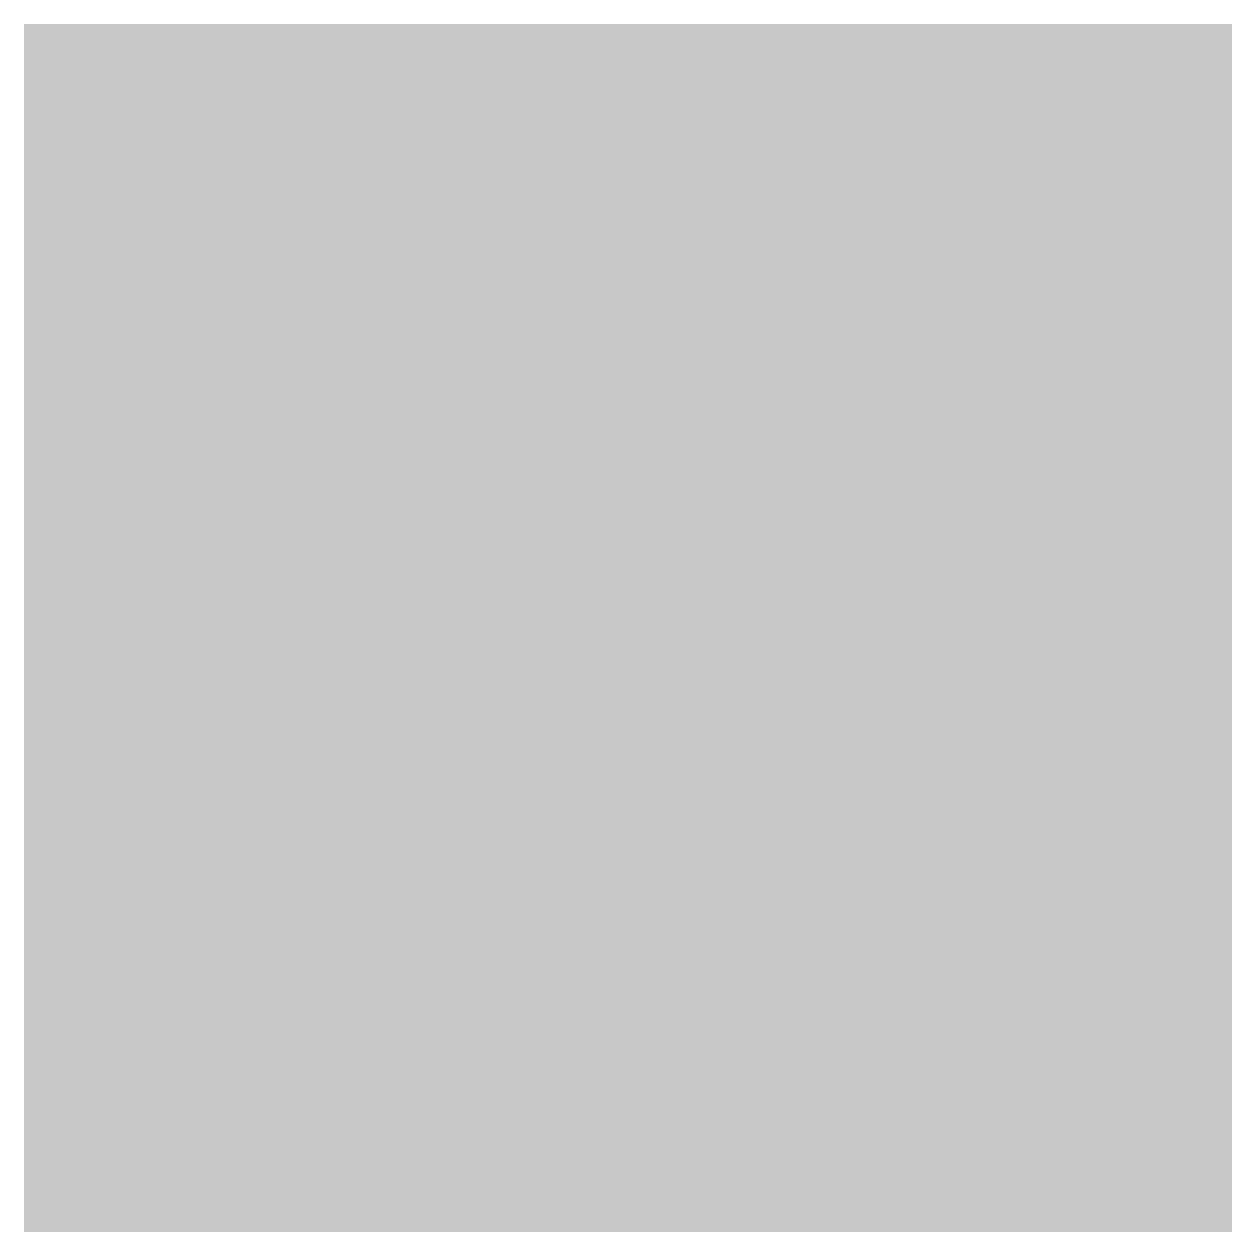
# Model space of a CAD drawing. Header units: millimetres. Extents: x 0 to 150, y -150 to 0.
import ezdxf

# ---------------------------------------------------------------- set-up
doc = ezdxf.new("R2010")
doc.units = ezdxf.units.MM
doc.header["$MEASUREMENT"] = 0
doc.layers.get('0').update_dxf_attribs({"linetype": 'CONTINUOUS'})

# ---------------------------------------------------------------- blocks, each defined once
blk = doc.blocks.new('*IB-819AC40')
at = {"true_color": 0x464646}
blk.add_hatch(color=49, dxfattribs=at).paths.add_polyline_path([(0, 0), (18.57, 0), (37.15, 0), (55.77, 0), (74.44, 0), (93.18, 0), (112.01, 0), (130.94, 0), (150, 0), (150, 18.57), (150, 37.15), (150, 55.77), (150, 74.44), (150, 93.18), (150, 112.01), (150, 130.94), (150, 150), (131.43, 150), (112.85, 150), (94.23, 150), (75.56, 150), (56.82, 150), (37.99, 150), (19.06, 150), (0, 150), (0, 131.43), (0, 112.85), (0, 94.23), (0, 75.56), (0, 56.82), (0, 37.99), (0, 19.06), (0, 0)])
blk = doc.blocks.new('*IB-819AD40')
at = {"true_color": 0x696969}
blk.add_hatch(color=251, dxfattribs=at).paths.add_polyline_path([(66.75, 18.13), (67.07, 18.41), (67.35, 18.69), (67.59, 18.96), (67.79, 19.25), (67.95, 19.56), (68.09, 19.9), (68.2, 20.27), (68.3, 20.7), (68.32, 21.27), (68.32, 21.79), (68.29, 22.27), (68.23, 22.72), (68.11, 23.16), (67.93, 23.6), (67.69, 24.06), (67.37, 24.54), (67.06, 24.75), (66.81, 24.91), (66.6, 25.03), (66.39, 25.13), (66.16, 25.22), (65.89, 25.3), (65.55, 25.39), (65.1, 25.5), (65.1, 27.46), (65.1, 29.41), (65.1, 31.37), (65.1, 33.33), (65.1, 35.3), (65.1, 37.28), (65.1, 39.27), (65.1, 41.27), (66.18, 41.27), (67.26, 41.27), (68.34, 41.27), (69.43, 41.27), (70.52, 41.27), (71.62, 41.27), (72.72, 41.27), (73.82, 41.27), (73.82, 40.46), (73.82, 39.64), (73.82, 38.83), (73.82, 38.02), (73.81, 37.2), (73.81, 36.39), (73.8, 35.57), (73.79, 34.75), (73.79, 34.48), (73.79, 34.2), (73.79, 33.92), (73.79, 33.64), (73.79, 33.37), (73.79, 33.09), (73.79, 32.81), (73.79, 32.54), (73.78, 32.14), (73.78, 31.74), (73.78, 31.34), (73.78, 30.94), (73.77, 30.54), (73.77, 30.14), (73.77, 29.75), (73.76, 29.35), (73.76, 29.18), (73.76, 29.05), (73.76, 28.95), (73.77, 28.85), (73.77, 28.75), (73.77, 28.65), (73.77, 28.51), (73.77, 28.34), (73.76, 28.02), (73.75, 27.7), (73.73, 27.39), (73.71, 27.08), (73.67, 26.77), (73.63, 26.47), (73.57, 26.16), (73.49, 25.84), (73.18, 25.55), (72.93, 25.32), (72.72, 25.15), (72.53, 25.01), (72.34, 24.89), (72.11, 24.78), (71.83, 24.65), (71.48, 24.5), (71.16, 23.96), (70.93, 23.4), (70.78, 22.83), (70.69, 22.24), (70.66, 21.64), (70.68, 21.03), (70.73, 20.41), (70.8, 19.8), (71.06, 19.4), (71.31, 19.05), (71.56, 18.75), (71.82, 18.47), (72.11, 18.22), (72.42, 17.97), (72.76, 17.72), (73.16, 17.45), (73.83, 17.41), (74.46, 17.39), (75.04, 17.42), (75.6, 17.5), (76.15, 17.63), (76.7, 17.83), (77.26, 18.1), (77.85, 18.46), (78.23, 18.91), (78.52, 19.35), (78.73, 19.79), (78.88, 20.23), (78.97, 20.69), (79.02, 21.18), (79.03, 21.71), (79.02, 22.3), (78.9, 22.8), (78.73, 23.27), (78.52, 23.7), (78.26, 24.11), (77.96, 24.49), (77.63, 24.85), (77.25, 25.18), (76.84, 25.5), (76.72, 25.5), (76.59, 25.5), (76.47, 25.5), (76.34, 25.5), (76.22, 25.5), (76.09, 25.5), (75.97, 25.5), (75.84, 25.5), (75.84, 27.46), (75.84, 29.41), (75.84, 31.37), (75.84, 33.33), (75.84, 35.3), (75.84, 37.28), (75.84, 39.27), (75.84, 41.27), (76.92, 41.27), (78, 41.27), (79.08, 41.27), (80.17, 41.27), (81.26, 41.27), (82.35, 41.27), (83.45, 41.27), (84.56, 41.27), (84.56, 39.32), (84.56, 37.37), (84.56, 35.41), (84.56, 33.45), (84.56, 31.48), (84.56, 29.5), (84.56, 27.51), (84.56, 25.5), (84.36, 25.46), (84.15, 25.42), (83.94, 25.38), (83.73, 25.34), (83.52, 25.3), (83.31, 25.25), (83.1, 25.21), (82.89, 25.17), (82.48, 24.76), (82.14, 24.36), (81.85, 23.94), (81.62, 23.51), (81.44, 23.06), (81.31, 22.58), (81.21, 22.06), (81.15, 21.5), (81.23, 20.95), (81.37, 20.43), (81.57, 19.95), (81.81, 19.5), (82.1, 19.06), (82.42, 18.64), (82.77, 18.22), (83.14, 17.8), (83.56, 17.63), (83.99, 17.49), (84.41, 17.4), (84.83, 17.34), (85.25, 17.33), (85.69, 17.34), (86.13, 17.38), (86.58, 17.45), (87.05, 17.7), (87.5, 17.97), (87.92, 18.25), (88.33, 18.55), (88.7, 18.89), (89.03, 19.25), (89.34, 19.67), (89.6, 20.13), (89.68, 20.64), (89.74, 21.12), (89.77, 21.59), (89.75, 22.06), (89.69, 22.51), (89.58, 22.96), (89.41, 23.41), (89.18, 23.87), (88.99, 24.1), (88.81, 24.32), (88.62, 24.53), (88.43, 24.74), (88.23, 24.94), (88.03, 25.13), (87.81, 25.32), (87.58, 25.5), (87.46, 25.5), (87.33, 25.5), (87.21, 25.5), (87.08, 25.5), (86.96, 25.5), (86.83, 25.5), (86.71, 25.5), (86.58, 25.5), (86.58, 27.46), (86.58, 29.41), (86.58, 31.37), (86.58, 33.33), (86.58, 35.3), (86.58, 37.28), (86.58, 39.27), (86.58, 41.27), (87.66, 41.27), (88.74, 41.27), (89.82, 41.27), (90.91, 41.27), (92, 41.27), (93.09, 41.27), (94.19, 41.27), (95.3, 41.27), (95.3, 39.32), (95.3, 37.37), (95.3, 35.41), (95.3, 33.45), (95.3, 31.48), (95.3, 29.5), (95.3, 27.51), (95.3, 25.5), (95.09, 25.46), (94.89, 25.42), (94.68, 25.38), (94.47, 25.34), (94.26, 25.3), (94.05, 25.25), (93.84, 25.21), (93.62, 25.17), (93.26, 24.76), (92.93, 24.37), (92.64, 23.99), (92.4, 23.6), (92.2, 23.19), (92.04, 22.75), (91.92, 22.27), (91.84, 21.73), (91.92, 21.11), (92.06, 20.56), (92.24, 20.06), (92.47, 19.6), (92.75, 19.16), (93.08, 18.73), (93.45, 18.29), (93.86, 17.83), (94.32, 17.62), (94.79, 17.47), (95.25, 17.36), (95.71, 17.3), (96.18, 17.28), (96.66, 17.3), (97.15, 17.36), (97.65, 17.45), (98.13, 17.74), (98.56, 18.04), (98.95, 18.36), (99.3, 18.7), (99.62, 19.08), (99.9, 19.49), (100.13, 19.95), (100.34, 20.47), (100.42, 21.21), (100.48, 21.79), (100.5, 22.23), (100.48, 22.58), (100.42, 22.87), (100.31, 23.16), (100.14, 23.47), (99.92, 23.85), (99.73, 24.08), (99.55, 24.3), (99.36, 24.52), (99.17, 24.72), (98.97, 24.93), (98.77, 25.12), (98.55, 25.32), (98.32, 25.5), (98.2, 25.5), (98.07, 25.5), (97.95, 25.5), (97.82, 25.5), (97.7, 25.5), (97.57, 25.5), (97.44, 25.5), (97.32, 25.5), (97.32, 27.41), (97.32, 29.33), (97.32, 31.24), (97.32, 33.16), (97.32, 35.09), (97.32, 37.03), (97.32, 38.98), (97.32, 40.94), (98.27, 40.94), (99.23, 40.94), (100.19, 40.94), (101.15, 40.94), (102.11, 40.94), (103.08, 40.94), (104.05, 40.94), (105.04, 40.94), (105.88, 41.5), (106.52, 41.94), (107, 42.28), (107.36, 42.55), (107.65, 42.79), (107.88, 43.03), (108.12, 43.3), (108.39, 43.62), (108.57, 44.74), (108.69, 45.86), (108.76, 47), (108.78, 48.13), (108.78, 49.27), (108.76, 50.41), (108.74, 51.55), (108.73, 52.68), (110.72, 52.68), (112.71, 52.68), (114.71, 52.68), (116.72, 52.68), (118.73, 52.68), (120.75, 52.68), (122.79, 52.68), (124.83, 52.68), (124.87, 52.48), (124.91, 52.27), (124.96, 52.06), (125, 51.85), (125.04, 51.64), (125.08, 51.43), (125.13, 51.22), (125.17, 51.01), (125.44, 50.71), (125.69, 50.45), (125.95, 50.22), (126.22, 50.03), (126.51, 49.87), (126.83, 49.73), (127.18, 49.63), (127.57, 49.55), (128.15, 49.54), (128.68, 49.55), (129.19, 49.61), (129.67, 49.7), (130.14, 49.85), (130.6, 50.06), (131.07, 50.33), (131.54, 50.67), (131.64, 50.74), (131.72, 50.79), (131.78, 50.83), (131.84, 50.87), (131.89, 50.91), (131.96, 50.95), (132.03, 51), (132.13, 51.07), (132.37, 51.46), (132.56, 51.85), (132.7, 52.24), (132.8, 52.65), (132.86, 53.06), (132.9, 53.48), (132.9, 53.92), (132.89, 54.36), (132.72, 54.9), (132.53, 55.39), (132.31, 55.84), (132.06, 56.26), (131.77, 56.65), (131.44, 57.03), (131.06, 57.39), (130.62, 57.74), (130.12, 57.87), (129.64, 57.97), (129.18, 58.04), (128.73, 58.06), (128.27, 58.05), (127.81, 57.99), (127.34, 57.88), (126.84, 57.72), (126.55, 57.5), (126.27, 57.28), (126, 57.05), (125.74, 56.81), (125.49, 56.55), (125.26, 56.29), (125.04, 56), (124.83, 55.7), (124.83, 55.58), (124.83, 55.45), (124.83, 55.33), (124.83, 55.2), (124.83, 55.08), (124.83, 54.95), (124.83, 54.83), (124.83, 54.7), (122.84, 54.7), (120.84, 54.7), (118.84, 54.7), (116.84, 54.7), (114.83, 54.7), (112.81, 54.7), (110.77, 54.7), (108.73, 54.7), (108.73, 55.78), (108.73, 56.86), (108.73, 57.94), (108.73, 59.03), (108.73, 60.12), (108.73, 61.21), (108.73, 62.31), (108.73, 63.42), (109.56, 63.42), (110.39, 63.42), (111.22, 63.42), (112.06, 63.42), (112.89, 63.41), (113.72, 63.41), (114.56, 63.4), (115.39, 63.39), (115.67, 63.39), (115.96, 63.39), (116.24, 63.38), (116.52, 63.38), (116.81, 63.38), (117.09, 63.38), (117.37, 63.38), (117.66, 63.38), (118.06, 63.38), (118.47, 63.38), (118.88, 63.38), (119.29, 63.38), (119.69, 63.37), (120.1, 63.37), (120.51, 63.36), (120.91, 63.36), (121.04, 63.36), (121.17, 63.36), (121.3, 63.36), (121.42, 63.36), (121.55, 63.36), (121.68, 63.36), (121.81, 63.37), (121.94, 63.37), (122.27, 63.36), (122.6, 63.35), (122.91, 63.33), (123.23, 63.3), (123.54, 63.27), (123.86, 63.22), (124.17, 63.16), (124.5, 63.09), (124.78, 62.78), (125, 62.53), (125.17, 62.32), (125.31, 62.13), (125.43, 61.94), (125.55, 61.71), (125.68, 61.43), (125.84, 61.07), (126.37, 60.76), (126.89, 60.54), (127.41, 60.39), (127.93, 60.3), (128.46, 60.27), (129.01, 60.28), (129.59, 60.33), (130.2, 60.4), (130.62, 60.61), (130.99, 60.82), (131.33, 61.03), (131.63, 61.25), (131.91, 61.5), (132.18, 61.79), (132.44, 62.12), (132.7, 62.5), (132.8, 63.11), (132.84, 63.7), (132.84, 64.27), (132.79, 64.83), (132.69, 65.39), (132.54, 65.95), (132.35, 66.51), (132.11, 67.07), (131.83, 67.4), (131.55, 67.68), (131.26, 67.91), (130.96, 68.11), (130.63, 68.26), (130.28, 68.39), (129.9, 68.49), (129.47, 68.56), (128.89, 68.56), (128.36, 68.54), (127.85, 68.49), (127.37, 68.4), (126.9, 68.27), (126.44, 68.07), (125.98, 67.8), (125.5, 67.45), (125.28, 67.11), (125.12, 66.85), (125, 66.63), (124.92, 66.44), (124.87, 66.25), (124.84, 66.03), (124.83, 65.77), (124.83, 65.44), (122.84, 65.44), (120.84, 65.44), (118.84, 65.44), (116.84, 65.44), (114.83, 65.44), (112.81, 65.44), (110.77, 65.44), (108.73, 65.44), (108.73, 66.52), (108.73, 67.6), (108.73, 68.68), (108.73, 69.77), (108.73, 70.86), (108.73, 71.95), (108.73, 73.05), (108.73, 74.16), (109.56, 74.16), (110.39, 74.16), (111.22, 74.16), (112.06, 74.15), (112.89, 74.15), (113.72, 74.14), (114.56, 74.14), (115.39, 74.13), (115.67, 74.13), (115.96, 74.12), (116.24, 74.12), (116.52, 74.12), (116.81, 74.12), (117.09, 74.12), (117.37, 74.12), (117.66, 74.12), (118.06, 74.12), (118.47, 74.12), (118.88, 74.12), (119.29, 74.11), (119.69, 74.11), (120.1, 74.1), (120.51, 74.1), (120.91, 74.09), (121.04, 74.1), (121.17, 74.1), (121.3, 74.1), (121.42, 74.1), (121.55, 74.1), (121.68, 74.1), (121.81, 74.1), (121.94, 74.11), (122.27, 74.1), (122.6, 74.09), (122.91, 74.07), (123.23, 74.04), (123.54, 74.01), (123.86, 73.96), (124.17, 73.9), (124.5, 73.82), (124.79, 73.52), (125.01, 73.27), (125.18, 73.06), (125.32, 72.88), (125.44, 72.68), (125.56, 72.45), (125.68, 72.17), (125.84, 71.81), (126.13, 71.57), (126.4, 71.36), (126.67, 71.19), (126.94, 71.05), (127.22, 70.94), (127.52, 70.86), (127.86, 70.8), (128.24, 70.77), (128.85, 70.83), (129.41, 70.91), (129.93, 71.02), (130.42, 71.19), (130.88, 71.4), (131.33, 71.69), (131.77, 72.04), (132.21, 72.48), (132.46, 72.93), (132.65, 73.38), (132.77, 73.82), (132.85, 74.26), (132.88, 74.71), (132.87, 75.18), (132.83, 75.66), (132.76, 76.18), (132.61, 76.59), (132.43, 76.97), (132.23, 77.32), (132.01, 77.64), (131.76, 77.94), (131.49, 78.24), (131.19, 78.55), (130.87, 78.86), (130.31, 79.03), (129.77, 79.16), (129.24, 79.23), (128.71, 79.26), (128.19, 79.23), (127.67, 79.14), (127.14, 78.98), (126.59, 78.75), (126.17, 78.44), (125.85, 78.19), (125.61, 78), (125.42, 77.84), (125.27, 77.7), (125.14, 77.55), (125, 77.39), (124.83, 77.18), (124.83, 77.06), (124.83, 76.93), (124.83, 76.81), (124.83, 76.68), (124.83, 76.56), (124.83, 76.43), (124.83, 76.3), (124.83, 76.18), (122.84, 76.18), (120.84, 76.18), (118.84, 76.18), (116.84, 76.18), (114.83, 76.18), (112.81, 76.18), (110.77, 76.18), (108.73, 76.18), (108.73, 77.26), (108.73, 78.34), (108.73, 79.42), (108.73, 80.5), (108.73, 81.59), (108.73, 82.69), (108.73, 83.79), (108.73, 84.9), (110.72, 84.9), (112.71, 84.9), (114.71, 84.9), (116.72, 84.9), (118.73, 84.9), (120.75, 84.9), (122.79, 84.9), (124.83, 84.9), (124.87, 84.69), (124.91, 84.48), (124.96, 84.27), (125, 84.07), (125.04, 83.86), (125.08, 83.65), (125.13, 83.44), (125.17, 83.22), (125.58, 82.81), (125.99, 82.47), (126.4, 82.19), (126.84, 81.96), (127.29, 81.79), (127.77, 81.66), (128.3, 81.57), (128.86, 81.51), (129.36, 81.56), (129.82, 81.66), (130.25, 81.81), (130.66, 82), (131.04, 82.22), (131.42, 82.49), (131.79, 82.79), (132.15, 83.12), (132.35, 83.54), (132.51, 83.96), (132.65, 84.38), (132.75, 84.8), (132.82, 85.23), (132.87, 85.67), (132.89, 86.12), (132.89, 86.58), (132.67, 87.14), (132.44, 87.65), (132.18, 88.11), (131.88, 88.54), (131.54, 88.93), (131.16, 89.28), (130.71, 89.62), (130.2, 89.93), (129.72, 90.02), (129.25, 90.08), (128.79, 90.1), (128.34, 90.1), (127.89, 90.05), (127.44, 89.95), (127, 89.81), (126.55, 89.6), (126.18, 89.3), (125.87, 89.02), (125.62, 88.74), (125.41, 88.45), (125.24, 88.13), (125.09, 87.78), (124.96, 87.38), (124.83, 86.91), (122.84, 86.91), (120.84, 86.91), (118.84, 86.91), (116.84, 86.91), (114.83, 86.91), (112.81, 86.91), (110.77, 86.91), (108.73, 86.91), (108.73, 87.99), (108.73, 89.07), (108.73, 90.16), (108.73, 91.24), (108.73, 92.33), (108.73, 93.43), (108.73, 94.53), (108.73, 95.64), (109.56, 95.64), (110.39, 95.64), (111.22, 95.63), (112.06, 95.63), (112.89, 95.63), (113.72, 95.62), (114.56, 95.61), (115.39, 95.61), (115.67, 95.6), (115.96, 95.6), (116.24, 95.6), (116.52, 95.6), (116.81, 95.6), (117.09, 95.6), (117.37, 95.6), (117.66, 95.6), (118.06, 95.6), (118.47, 95.6), (118.88, 95.59), (119.29, 95.59), (119.69, 95.59), (120.1, 95.58), (120.51, 95.58), (120.91, 95.57), (121.04, 95.57), (121.17, 95.57), (121.3, 95.57), (121.42, 95.58), (121.55, 95.58), (121.68, 95.58), (121.81, 95.58), (121.94, 95.58), (122.27, 95.57), (122.6, 95.56), (122.91, 95.54), (123.23, 95.52), (123.54, 95.48), (123.86, 95.44), (124.17, 95.38), (124.5, 95.3), (124.79, 94.99), (125.01, 94.74), (125.18, 94.54), (125.32, 94.35), (125.44, 94.15), (125.56, 93.93), (125.68, 93.65), (125.84, 93.29), (126.19, 93.02), (126.52, 92.8), (126.83, 92.62), (127.15, 92.47), (127.48, 92.36), (127.83, 92.27), (128.23, 92.2), (128.67, 92.14), (129.18, 92.21), (129.63, 92.31), (130.03, 92.43), (130.4, 92.59), (130.76, 92.78), (131.12, 93.02), (131.49, 93.3), (131.88, 93.62), (132.16, 94.04), (132.39, 94.44), (132.57, 94.83), (132.71, 95.23), (132.81, 95.63), (132.87, 96.05), (132.88, 96.51), (132.86, 97), (132.74, 97.55), (132.58, 98.06), (132.37, 98.52), (132.11, 98.95), (131.81, 99.35), (131.46, 99.72), (131.07, 100.09), (130.62, 100.44), (130.18, 100.57), (129.76, 100.67), (129.33, 100.74), (128.91, 100.79), (128.49, 100.81), (128.06, 100.8), (127.62, 100.75), (127.18, 100.67), (126.84, 100.46), (126.52, 100.24), (126.21, 100.02), (125.91, 99.78), (125.62, 99.52), (125.35, 99.25), (125.08, 98.96), (124.83, 98.66), (124.83, 98.53), (124.83, 98.41), (124.83, 98.28), (124.83, 98.16), (124.83, 98.03), (124.83, 97.91), (124.83, 97.78), (124.83, 97.65), (122.84, 97.65), (120.84, 97.65), (118.84, 97.65), (116.84, 97.65), (114.83, 97.65), (112.81, 97.65), (110.77, 97.65), (108.73, 97.65), (108.73, 98.65), (108.73, 99.65), (108.73, 100.64), (108.73, 101.65), (108.73, 102.65), (108.73, 103.66), (108.73, 104.68), (108.73, 105.7), (108.2, 106.47), (107.75, 107.1), (107.32, 107.61), (106.89, 108.04), (106.42, 108.4), (105.86, 108.73), (105.19, 109.05), (104.36, 109.39), (103.49, 109.39), (102.62, 109.39), (101.74, 109.39), (100.86, 109.39), (99.98, 109.39), (99.1, 109.39), (98.21, 109.39), (97.32, 109.39), (97.32, 111.26), (97.32, 113.14), (97.32, 115.01), (97.32, 116.89), (97.32, 118.78), (97.32, 120.67), (97.32, 122.58), (97.32, 124.5), (97.52, 124.58), (97.73, 124.66), (97.94, 124.75), (98.15, 124.83), (98.36, 124.91), (98.57, 125), (98.78, 125.08), (98.99, 125.17), (99.27, 125.43), (99.52, 125.68), (99.75, 125.94), (99.94, 126.2), (100.11, 126.48), (100.25, 126.78), (100.37, 127.12), (100.45, 127.49), (100.46, 128.04), (100.44, 128.54), (100.39, 129.02), (100.28, 129.47), (100.13, 129.91), (99.93, 130.34), (99.66, 130.77), (99.33, 131.21), (98.85, 131.6), (98.39, 131.93), (97.92, 132.2), (97.46, 132.41), (96.97, 132.57), (96.45, 132.67), (95.9, 132.71), (95.29, 132.7), (94.78, 132.55), (94.32, 132.34), (93.9, 132.08), (93.51, 131.78), (93.15, 131.44), (92.8, 131.07), (92.48, 130.67), (92.16, 130.24), (92.01, 129.67), (91.91, 129.14), (91.87, 128.62), (91.88, 128.12), (91.95, 127.63), (92.07, 127.13), (92.26, 126.62), (92.51, 126.09), (92.77, 125.78), (92.97, 125.55), (93.15, 125.37), (93.3, 125.24), (93.46, 125.13), (93.64, 125.04), (93.87, 124.94), (94.16, 124.82), (94.44, 124.63), (94.66, 124.48), (94.81, 124.35), (94.92, 124.23), (95, 124.1), (95.05, 123.94), (95.09, 123.74), (95.12, 123.49), (95.15, 123.15), (95.17, 122.81), (95.18, 122.46), (95.19, 122.12), (95.2, 121.78), (95.2, 121.44), (95.2, 121.1), (95.2, 120.76), (95.21, 120.59), (95.21, 120.46), (95.21, 120.35), (95.21, 120.26), (95.21, 120.16), (95.21, 120.05), (95.22, 119.92), (95.22, 119.75), (95.22, 119.35), (95.23, 118.95), (95.23, 118.55), (95.23, 118.15), (95.24, 117.75), (95.24, 117.35), (95.24, 116.95), (95.24, 116.55), (95.24, 116.28), (95.24, 116), (95.25, 115.73), (95.25, 115.46), (95.25, 115.19), (95.26, 114.92), (95.26, 114.65), (95.27, 114.38), (95.27, 113.71), (95.28, 113.05), (95.28, 112.38), (95.29, 111.72), (95.29, 111.05), (95.3, 110.39), (95.3, 109.72), (95.3, 109.06), (94.22, 109.06), (93.14, 109.06), (92.06, 109.06), (90.97, 109.06), (89.88, 109.06), (88.79, 109.06), (87.69, 109.06), (86.58, 109.06), (86.58, 110.97), (86.58, 112.88), (86.58, 114.8), (86.58, 116.72), (86.58, 118.65), (86.58, 120.59), (86.58, 122.54), (86.58, 124.5), (86.74, 124.54), (86.91, 124.58), (87.08, 124.62), (87.24, 124.66), (87.41, 124.7), (87.58, 124.75), (87.75, 124.79), (87.92, 124.83), (88.33, 125.22), (88.68, 125.59), (88.99, 125.95), (89.25, 126.32), (89.46, 126.72), (89.61, 127.16), (89.72, 127.65), (89.77, 128.21), (89.67, 128.85), (89.54, 129.4), (89.37, 129.89), (89.16, 130.34), (88.9, 130.75), (88.57, 131.15), (88.17, 131.55), (87.69, 131.98), (87.17, 132.23), (86.71, 132.42), (86.27, 132.55), (85.85, 132.62), (85.42, 132.66), (84.97, 132.65), (84.46, 132.62), (83.89, 132.55), (83.39, 132.23), (82.95, 131.89), (82.56, 131.53), (82.23, 131.14), (81.94, 130.72), (81.67, 130.25), (81.43, 129.75), (81.21, 129.2), (81.15, 128.73), (81.13, 128.32), (81.14, 127.95), (81.18, 127.6), (81.27, 127.26), (81.39, 126.91), (81.56, 126.53), (81.77, 126.11), (82.03, 125.8), (82.24, 125.56), (82.41, 125.38), (82.56, 125.24), (82.72, 125.13), (82.91, 125.03), (83.13, 124.93), (83.42, 124.82), (83.7, 124.63), (83.92, 124.48), (84.07, 124.35), (84.18, 124.23), (84.26, 124.1), (84.31, 123.94), (84.35, 123.74), (84.39, 123.49), (84.41, 123.15), (84.43, 122.81), (84.44, 122.46), (84.45, 122.12), (84.46, 121.78), (84.46, 121.44), (84.47, 121.1), (84.46, 120.76), (84.47, 120.59), (84.47, 120.46), (84.47, 120.35), (84.47, 120.26), (84.47, 120.16), (84.48, 120.05), (84.48, 119.92), (84.48, 119.75), (84.49, 119.35), (84.49, 118.95), (84.49, 118.55), (84.5, 118.15), (84.5, 117.75), (84.5, 117.35), (84.5, 116.95), (84.5, 116.55), (84.5, 116.28), (84.51, 116), (84.51, 115.73), (84.51, 115.46), (84.52, 115.19), (84.52, 114.92), (84.52, 114.65), (84.53, 114.38), (84.54, 113.71), (84.54, 113.05), (84.55, 112.38), (84.55, 111.72), (84.55, 111.05), (84.56, 110.39), (84.56, 109.72), (84.56, 109.06), (83.48, 109.06), (82.4, 109.06), (81.32, 109.06), (80.23, 109.06), (79.14, 109.06), (78.05, 109.06), (76.95, 109.06), (75.84, 109.06), (75.84, 109.87), (75.84, 110.69), (75.84, 111.51), (75.85, 112.32), (75.85, 113.14), (75.86, 113.95), (75.86, 114.77), (75.87, 115.58), (75.87, 115.86), (75.88, 116.14), (75.88, 116.41), (75.88, 116.69), (75.88, 116.97), (75.88, 117.25), (75.88, 117.52), (75.88, 117.8), (75.88, 118.2), (75.88, 118.6), (75.88, 119), (75.89, 119.39), (75.89, 119.79), (75.9, 120.19), (75.9, 120.59), (75.91, 120.99), (75.9, 121.15), (75.9, 121.28), (75.9, 121.39), (75.9, 121.49), (75.9, 121.58), (75.9, 121.69), (75.9, 121.82), (75.89, 121.99), (75.9, 122.32), (75.91, 122.63), (75.93, 122.95), (75.96, 123.25), (75.99, 123.56), (76.04, 123.87), (76.1, 124.18), (76.18, 124.5), (76.49, 124.79), (76.74, 125.01), (76.94, 125.19), (77.13, 125.33), (77.33, 125.44), (77.55, 125.56), (77.83, 125.69), (78.19, 125.84), (78.47, 126.27), (78.68, 126.7), (78.82, 127.14), (78.9, 127.59), (78.94, 128.05), (78.94, 128.53), (78.91, 129.02), (78.86, 129.53), (78.61, 129.97), (78.37, 130.36), (78.13, 130.72), (77.87, 131.04), (77.59, 131.35), (77.28, 131.64), (76.92, 131.92), (76.51, 132.21), (76, 132.29), (75.48, 132.35), (74.97, 132.38), (74.46, 132.37), (73.95, 132.33), (73.46, 132.23), (72.97, 132.08), (72.5, 131.86), (72.16, 131.58), (71.85, 131.29), (71.57, 131.01), (71.32, 130.7), (71.11, 130.38), (70.93, 130.03), (70.8, 129.64), (70.71, 129.21), (70.7, 128.7), (70.69, 128.22), (70.72, 127.77), (70.78, 127.34), (70.88, 126.92), (71.04, 126.51), (71.26, 126.09), (71.56, 125.67), (71.87, 125.39), (72.11, 125.18), (72.33, 125.02), (72.54, 124.9), (72.76, 124.79), (73.04, 124.7), (73.38, 124.61), (73.82, 124.5), (73.82, 122.59), (73.82, 120.67), (73.82, 118.76), (73.82, 116.84), (73.82, 114.91), (73.82, 112.97), (73.82, 111.02), (73.82, 109.06), (72.74, 109.06), (71.66, 109.06), (70.58, 109.06), (69.5, 109.06), (68.41, 109.06), (67.31, 109.06), (66.21, 109.06), (65.1, 109.06), (65.1, 110.97), (65.1, 112.88), (65.1, 114.8), (65.1, 116.72), (65.1, 118.65), (65.1, 120.59), (65.1, 122.54), (65.1, 124.5), (65.27, 124.54), (65.43, 124.58), (65.6, 124.62), (65.77, 124.66), (65.93, 124.7), (66.1, 124.75), (66.27, 124.79), (66.44, 124.83), (66.81, 125.1), (67.14, 125.35), (67.42, 125.62), (67.67, 125.9), (67.87, 126.2), (68.05, 126.54), (68.19, 126.93), (68.3, 127.37), (68.32, 127.85), (68.33, 128.31), (68.33, 128.75), (68.29, 129.19), (68.22, 129.61), (68.1, 130.03), (67.93, 130.45), (67.7, 130.88), (67.28, 131.29), (66.86, 131.64), (66.44, 131.92), (66.02, 132.16), (65.57, 132.34), (65.08, 132.48), (64.55, 132.57), (63.97, 132.63), (63.39, 132.57), (62.88, 132.48), (62.42, 132.34), (62, 132.16), (61.61, 131.92), (61.24, 131.63), (60.86, 131.28), (60.46, 130.85), (60.27, 130.31), (60.12, 129.78), (60.02, 129.25), (59.96, 128.72), (59.94, 128.18), (59.95, 127.64), (59.99, 127.08), (60.07, 126.51), (60.25, 126.17), (60.41, 125.91), (60.54, 125.7), (60.66, 125.53), (60.79, 125.38), (60.95, 125.22), (61.15, 125.05), (61.41, 124.83), (61.62, 124.79), (61.83, 124.75), (62.03, 124.71), (62.24, 124.67), (62.45, 124.62), (62.66, 124.58), (62.87, 124.54), (63.09, 124.5), (63.09, 122.59), (63.09, 120.67), (63.09, 118.76), (63.09, 116.84), (63.09, 114.91), (63.09, 112.97), (63.09, 111.02), (63.09, 109.06), (62.01, 109.06), (60.93, 109.06), (59.84, 109.06), (58.76, 109.06), (57.67, 109.06), (56.57, 109.06), (55.47, 109.06), (54.36, 109.06), (54.36, 110.97), (54.36, 112.88), (54.36, 114.8), (54.36, 116.72), (54.36, 118.65), (54.36, 120.59), (54.36, 122.54), (54.36, 124.5), (54.57, 124.54), (54.78, 124.58), (54.99, 124.62), (55.2, 124.66), (55.4, 124.7), (55.61, 124.75), (55.83, 124.79), (56.04, 124.83), (56.4, 125.24), (56.7, 125.64), (56.95, 126.04), (57.15, 126.45), (57.31, 126.88), (57.43, 127.33), (57.51, 127.82), (57.55, 128.36), (57.51, 128.89), (57.43, 129.38), (57.31, 129.83), (57.15, 130.26), (56.95, 130.66), (56.69, 131.06), (56.39, 131.47), (56.04, 131.88), (55.55, 132.14), (55.07, 132.33), (54.59, 132.47), (54.1, 132.56), (53.6, 132.6), (53.09, 132.61), (52.56, 132.59), (52.01, 132.55), (51.52, 132.32), (51.08, 132.08), (50.7, 131.81), (50.36, 131.51), (50.06, 131.18), (49.79, 130.8), (49.55, 130.36), (49.33, 129.87), (49.25, 129.27), (49.21, 128.7), (49.19, 128.15), (49.22, 127.61), (49.3, 127.09), (49.44, 126.57), (49.64, 126.04), (49.92, 125.5), (50.17, 125.28), (50.37, 125.1), (50.56, 124.96), (50.75, 124.83), (50.96, 124.7), (51.23, 124.56), (51.57, 124.38), (52.01, 124.16), (52.05, 122.29), (52.1, 120.42), (52.14, 118.55), (52.18, 116.67), (52.22, 114.78), (52.26, 112.88), (52.31, 110.98), (52.35, 109.06), (51.5, 109.08), (50.84, 109.09), (50.29, 109.1), (49.8, 109.11), (49.32, 109.13), (48.77, 109.14), (48.1, 109.16), (47.26, 109.18), (46.47, 109.18), (45.75, 109.16), (45.07, 109.1), (44.43, 108.98), (43.81, 108.8), (43.19, 108.54), (42.58, 108.18), (41.95, 107.72), (41.5, 106.93), (41.17, 106.24), (40.93, 105.53), (40.77, 104.7), (40.68, 103.61), (40.63, 102.15), (40.61, 100.2), (40.61, 97.65), (38.7, 97.65), (36.78, 97.65), (34.87, 97.65), (32.95, 97.65), (31.02, 97.65), (29.08, 97.65), (27.13, 97.65), (25.17, 97.65), (25.13, 97.82), (25.09, 97.98), (25.04, 98.15), (25, 98.32), (24.96, 98.48), (24.92, 98.65), (24.87, 98.82), (24.83, 98.99), (24.31, 99.44), (23.83, 99.82), (23.35, 100.14), (22.87, 100.38), (22.36, 100.57), (21.81, 100.7), (21.2, 100.77), (20.5, 100.79), (20.06, 100.69), (19.66, 100.55), (19.31, 100.38), (18.99, 100.16), (18.69, 99.92), (18.4, 99.64), (18.1, 99.33), (17.79, 98.99), (17.53, 98.53), (17.35, 98.09), (17.22, 97.64), (17.15, 97.2), (17.13, 96.74), (17.14, 96.28), (17.19, 95.79), (17.27, 95.28), (17.42, 94.83), (17.6, 94.42), (17.82, 94.05), (18.08, 93.71), (18.36, 93.39), (18.68, 93.08), (19.03, 92.79), (19.4, 92.51), (19.97, 92.35), (20.51, 92.25), (21.03, 92.2), (21.54, 92.21), (22.04, 92.28), (22.54, 92.41), (23.06, 92.6), (23.59, 92.85), (23.89, 93.11), (24.13, 93.32), (24.31, 93.52), (24.47, 93.74), (24.61, 93.99), (24.77, 94.32), (24.94, 94.75), (25.17, 95.3), (27.08, 95.3), (28.99, 95.3), (30.91, 95.3), (32.83, 95.3), (34.76, 95.3), (36.69, 95.3), (38.64, 95.3), (40.61, 95.3), (40.61, 94.26), (40.61, 93.22), (40.61, 92.18), (40.61, 91.14), (40.61, 90.09), (40.61, 89.04), (40.61, 87.98), (40.61, 86.91), (38.7, 86.91), (36.78, 86.91), (34.87, 86.91), (32.95, 86.91), (31.02, 86.91), (29.08, 86.91), (27.13, 86.91), (25.17, 86.91), (25.08, 87.12), (25, 87.33), (24.92, 87.54), (24.83, 87.74), (24.75, 87.95), (24.67, 88.16), (24.58, 88.38), (24.5, 88.59), (24.14, 88.97), (23.79, 89.28), (23.44, 89.53), (23.08, 89.73), (22.7, 89.89), (22.29, 90), (21.83, 90.08), (21.33, 90.12), (20.74, 90.07), (20.22, 89.97), (19.76, 89.82), (19.35, 89.63), (18.96, 89.37), (18.58, 89.06), (18.19, 88.69), (17.79, 88.25), (17.53, 87.8), (17.35, 87.35), (17.22, 86.9), (17.15, 86.46), (17.13, 86), (17.14, 85.54), (17.19, 85.05), (17.27, 84.54), (17.43, 84.06), (17.62, 83.63), (17.85, 83.25), (18.12, 82.9), (18.42, 82.59), (18.77, 82.29), (19.15, 82.02), (19.57, 81.75), (20.13, 81.65), (20.68, 81.6), (21.2, 81.6), (21.72, 81.65), (22.22, 81.76), (22.73, 81.91), (23.24, 82.1), (23.76, 82.34), (24.01, 82.52), (24.2, 82.67), (24.35, 82.81), (24.49, 82.94), (24.62, 83.1), (24.77, 83.3), (24.94, 83.56), (25.17, 83.89), (25.17, 84.02), (25.17, 84.14), (25.17, 84.27), (25.17, 84.39), (25.17, 84.52), (25.17, 84.64), (25.17, 84.77), (25.17, 84.9), (27.08, 84.9), (28.99, 84.9), (30.91, 84.9), (32.83, 84.9), (34.76, 84.9), (36.69, 84.9), (38.64, 84.9), (40.61, 84.9), (40.61, 83.82), (40.61, 82.74), (40.61, 81.66), (40.61, 80.57), (40.61, 79.48), (40.61, 78.38), (40.61, 77.28), (40.61, 76.18), (38.7, 76.18), (36.78, 76.18), (34.87, 76.18), (32.95, 76.18), (31.02, 76.18), (29.08, 76.18), (27.13, 76.18), (25.17, 76.18), (25.13, 76.34), (25.09, 76.51), (25.04, 76.67), (25, 76.84), (24.96, 77.01), (24.92, 77.18), (24.87, 77.34), (24.83, 77.52), (24.42, 77.97), (24.03, 78.33), (23.65, 78.62), (23.25, 78.85), (22.82, 79.02), (22.34, 79.15), (21.81, 79.25), (21.2, 79.32), (20.82, 79.31), (20.47, 79.27), (20.15, 79.22), (19.85, 79.14), (19.56, 79.02), (19.27, 78.87), (18.98, 78.69), (18.67, 78.46), (18.31, 78.07), (18, 77.7), (17.73, 77.35), (17.51, 76.99), (17.34, 76.6), (17.22, 76.19), (17.14, 75.72), (17.11, 75.2), (17.16, 74.62), (17.25, 74.1), (17.38, 73.62), (17.55, 73.17), (17.77, 72.74), (18.04, 72.32), (18.38, 71.9), (18.79, 71.48), (19.26, 71.22), (19.7, 71.04), (20.12, 70.91), (20.54, 70.85), (20.97, 70.83), (21.42, 70.84), (21.9, 70.89), (22.42, 70.96), (22.8, 71.07), (23.14, 71.2), (23.45, 71.35), (23.75, 71.52), (24.02, 71.72), (24.29, 71.95), (24.56, 72.2), (24.83, 72.48), (24.92, 72.65), (25, 72.82), (25.08, 72.98), (25.17, 73.15), (25.25, 73.32), (25.33, 73.48), (25.42, 73.65), (25.5, 73.82), (27.99, 73.88), (29.94, 73.92), (31.55, 73.96), (33, 73.99), (34.45, 74.02), (36.08, 74.06), (38.07, 74.1), (40.61, 74.16), (40.61, 73.08), (40.61, 72), (40.61, 70.92), (40.61, 69.83), (40.61, 68.74), (40.61, 67.65), (40.61, 66.55), (40.61, 65.44), (38.7, 65.44), (36.78, 65.44), (34.87, 65.44), (32.95, 65.44), (31.02, 65.44), (29.08, 65.44), (27.13, 65.44), (25.17, 65.44), (25.13, 65.6), (25.09, 65.77), (25.04, 65.93), (25, 66.1), (24.96, 66.27), (24.92, 66.44), (24.87, 66.61), (24.83, 66.78), (24.36, 67.31), (23.98, 67.72), (23.68, 68.01), (23.42, 68.21), (23.17, 68.34), (22.9, 68.43), (22.57, 68.48), (22.15, 68.52), (21.23, 68.54), (20.52, 68.54), (19.98, 68.51), (19.56, 68.43), (19.21, 68.3), (18.88, 68.1), (18.54, 67.82), (18.12, 67.45), (17.76, 66.79), (17.49, 66.17), (17.31, 65.58), (17.2, 65), (17.16, 64.41), (17.2, 63.79), (17.29, 63.14), (17.45, 62.42), (17.71, 62.02), (17.94, 61.68), (18.17, 61.39), (18.41, 61.14), (18.68, 60.93), (18.99, 60.74), (19.36, 60.57), (19.8, 60.4), (20.37, 60.34), (20.92, 60.31), (21.44, 60.31), (21.94, 60.35), (22.44, 60.43), (22.93, 60.56), (23.44, 60.74), (23.97, 60.99), (24.26, 61.24), (24.48, 61.45), (24.66, 61.63), (24.81, 61.82), (24.95, 62.03), (25.1, 62.3), (25.28, 62.64), (25.5, 63.09), (27.99, 63.14), (29.94, 63.19), (31.55, 63.22), (33, 63.25), (34.45, 63.29), (36.08, 63.32), (38.07, 63.37), (40.61, 63.42), (40.61, 62.34), (40.61, 61.26), (40.61, 60.18), (40.61, 59.09), (40.61, 58), (40.61, 56.91), (40.61, 55.81), (40.61, 54.7), (38.7, 54.7), (36.78, 54.7), (34.87, 54.7), (32.95, 54.7), (31.02, 54.7), (29.08, 54.7), (27.13, 54.7), (25.17, 54.7), (25.13, 54.86), (25.09, 55.03), (25.04, 55.2), (25, 55.36), (24.96, 55.53), (24.92, 55.7), (24.87, 55.87), (24.83, 56.04), (24.45, 56.42), (24.09, 56.75), (23.75, 57.04), (23.4, 57.3), (23.03, 57.52), (22.63, 57.72), (22.18, 57.9), (21.66, 58.07), (21.13, 58.05), (20.63, 57.99), (20.18, 57.9), (19.75, 57.76), (19.34, 57.58), (18.94, 57.35), (18.53, 57.06), (18.12, 56.71), (17.81, 56.16), (17.55, 55.63), (17.36, 55.11), (17.22, 54.59), (17.14, 54.05), (17.12, 53.5), (17.15, 52.92), (17.23, 52.3), (17.38, 51.94), (17.56, 51.6), (17.77, 51.3), (18, 51.02), (18.26, 50.76), (18.53, 50.5), (18.82, 50.25), (19.13, 50), (19.18, 49.94), (19.23, 49.9), (19.26, 49.86), (19.29, 49.83), (19.33, 49.8), (19.36, 49.76), (19.41, 49.72), (19.46, 49.66), (20.13, 49.59), (20.76, 49.54), (21.36, 49.52), (21.95, 49.55), (22.52, 49.65), (23.08, 49.81), (23.64, 50.07), (24.2, 50.42), (24.41, 50.73), (24.57, 50.97), (24.7, 51.19), (24.8, 51.4), (24.88, 51.62), (24.96, 51.89), (25.06, 52.24), (25.17, 52.68), (27.08, 52.68), (28.99, 52.68), (30.91, 52.68), (32.83, 52.68), (34.76, 52.68), (36.69, 52.68), (38.64, 52.68), (40.61, 52.68), (40.61, 51.73), (40.61, 50.77), (40.61, 49.81), (40.61, 48.85), (40.61, 47.89), (40.61, 46.92), (40.61, 45.95), (40.61, 44.96), (41.11, 43.97), (41.5, 43.21), (41.82, 42.65), (42.11, 42.24), (42.4, 41.94), (42.73, 41.71), (43.12, 41.5), (43.62, 41.27), (44.19, 41.21), (44.75, 41.17), (45.31, 41.14), (45.86, 41.13), (46.42, 41.13), (46.98, 41.14), (47.55, 41.15), (48.11, 41.17), (48.64, 41.18), (49.16, 41.2), (49.69, 41.21), (50.22, 41.22), (50.74, 41.23), (51.28, 41.25), (51.81, 41.26), (52.35, 41.27), (52.35, 39.32), (52.35, 37.37), (52.35, 35.41), (52.35, 33.45), (52.35, 31.48), (52.35, 29.5), (52.35, 27.51), (52.35, 25.5), (52.14, 25.42), (51.93, 25.34), (51.73, 25.25), (51.52, 25.17), (51.31, 25.09), (51.1, 25), (50.89, 24.92), (50.67, 24.83), (50.32, 24.47), (50.04, 24.09), (49.82, 23.7), (49.65, 23.3), (49.53, 22.87), (49.44, 22.43), (49.38, 21.96), (49.33, 21.46), (49.35, 20.98), (49.42, 20.54), (49.52, 20.14), (49.67, 19.77), (49.86, 19.42), (50.09, 19.07), (50.36, 18.72), (50.67, 18.35), (51.21, 18.08), (51.74, 17.88), (52.26, 17.73), (52.79, 17.65), (53.32, 17.61), (53.87, 17.63), (54.44, 17.69), (55.04, 17.79), (55.41, 18.01), (55.77, 18.24), (56.09, 18.49), (56.4, 18.77), (56.68, 19.07), (56.94, 19.39), (57.17, 19.75), (57.38, 20.13), (57.43, 20.69), (57.45, 21.2), (57.45, 21.66), (57.42, 22.1), (57.35, 22.53), (57.23, 22.97), (57.05, 23.44), (56.82, 23.95), (56.56, 24.24), (56.34, 24.47), (56.14, 24.65), (55.93, 24.81), (55.67, 24.95), (55.34, 25.1), (54.92, 25.28), (54.36, 25.5), (54.36, 27.46), (54.36, 29.41), (54.36, 31.37), (54.36, 33.33), (54.36, 35.3), (54.36, 37.28), (54.36, 39.27), (54.36, 41.27), (55.44, 41.27), (56.52, 41.27), (57.61, 41.27), (58.69, 41.27), (59.78, 41.27), (60.88, 41.27), (61.98, 41.27), (63.09, 41.27), (63.09, 40.46), (63.08, 39.64), (63.08, 38.83), (63.08, 38.02), (63.07, 37.2), (63.07, 36.39), (63.06, 35.57), (63.05, 34.75), (63.05, 34.48), (63.05, 34.2), (63.05, 33.92), (63.05, 33.64), (63.05, 33.37), (63.05, 33.09), (63.05, 32.81), (63.05, 32.54), (63.05, 32.14), (63.04, 31.74), (63.04, 31.34), (63.04, 30.94), (63.04, 30.54), (63.03, 30.14), (63.03, 29.75), (63.02, 29.35), (63.02, 29.18), (63.03, 29.05), (63.03, 28.95), (63.03, 28.85), (63.03, 28.75), (63.03, 28.65), (63.03, 28.51), (63.03, 28.34), (63.02, 28.02), (63.01, 27.7), (62.99, 27.39), (62.97, 27.08), (62.93, 26.77), (62.89, 26.47), (62.83, 26.16), (62.75, 25.84), (62.44, 25.56), (62.19, 25.34), (61.99, 25.17), (61.8, 25.03), (61.6, 24.91), (61.38, 24.79), (61.1, 24.66), (60.74, 24.5), (60.41, 23.94), (60.18, 23.38), (60.03, 22.82), (59.95, 22.24), (59.93, 21.66), (59.94, 21.06), (59.99, 20.44), (60.07, 19.8), (60.28, 19.42), (60.5, 19.1), (60.71, 18.82), (60.94, 18.57), (61.19, 18.34), (61.47, 18.11), (61.79, 17.89), (62.14, 17.66), (62.74, 17.54), (63.34, 17.47), (63.92, 17.44), (64.5, 17.46), (65.07, 17.54), (65.63, 17.67), (66.19, 17.87), (66.75, 18.13)])
blk = doc.blocks.new('*IB-819AE40')
at = {"true_color": 0xb0b0b0}
h = blk.add_hatch(color=253, dxfattribs=at)
h.paths.add_polyline_path([(66.75, 18.13), (67.07, 18.41), (67.35, 18.69), (67.59, 18.96), (67.79, 19.25), (67.95, 19.56), (68.09, 19.9), (68.2, 20.27), (68.3, 20.7), (68.32, 21.27), (68.32, 21.79), (68.29, 22.27), (68.23, 22.72), (68.11, 23.16), (67.93, 23.6), (67.69, 24.06), (67.37, 24.54), (67.06, 24.75), (66.81, 24.91), (66.6, 25.03), (66.39, 25.13), (66.16, 25.22), (65.89, 25.3), (65.55, 25.39), (65.1, 25.5), (65.1, 27.46), (65.1, 29.41), (65.1, 31.37), (65.1, 33.33), (65.1, 35.3), (65.1, 37.28), (65.1, 39.27), (65.1, 41.27), (66.18, 41.27), (67.26, 41.27), (68.34, 41.27), (69.43, 41.27), (70.52, 41.27), (71.62, 41.27), (72.72, 41.27), (73.82, 41.27), (73.82, 40.46), (73.82, 39.64), (73.82, 38.83), (73.82, 38.02), (73.81, 37.2), (73.81, 36.39), (73.8, 35.57), (73.79, 34.75), (73.79, 34.48), (73.79, 34.2), (73.79, 33.92), (73.79, 33.64), (73.79, 33.37), (73.79, 33.09), (73.79, 32.81), (73.79, 32.54), (73.78, 32.14), (73.78, 31.74), (73.78, 31.34), (73.78, 30.94), (73.77, 30.54), (73.77, 30.14), (73.77, 29.75), (73.76, 29.35), (73.76, 29.18), (73.76, 29.05), (73.76, 28.95), (73.77, 28.85), (73.77, 28.75), (73.77, 28.65), (73.77, 28.51), (73.77, 28.34), (73.76, 28.02), (73.75, 27.7), (73.73, 27.39), (73.71, 27.08), (73.67, 26.77), (73.63, 26.47), (73.57, 26.16), (73.49, 25.84), (73.18, 25.55), (72.93, 25.32), (72.72, 25.15), (72.53, 25.01), (72.34, 24.89), (72.11, 24.78), (71.83, 24.65), (71.48, 24.5), (71.16, 23.96), (70.93, 23.4), (70.78, 22.83), (70.69, 22.24), (70.66, 21.64), (70.68, 21.03), (70.73, 20.41), (70.8, 19.8), (71.06, 19.4), (71.31, 19.05), (71.56, 18.75), (71.82, 18.47), (72.11, 18.22), (72.42, 17.97), (72.76, 17.72), (73.16, 17.45), (73.83, 17.41), (74.46, 17.39), (75.04, 17.42), (75.6, 17.5), (76.15, 17.63), (76.7, 17.83), (77.26, 18.1), (77.85, 18.46), (78.23, 18.91), (78.52, 19.35), (78.73, 19.79), (78.88, 20.23), (78.97, 20.69), (79.02, 21.18), (79.03, 21.71), (79.02, 22.3), (78.9, 22.8), (78.73, 23.27), (78.52, 23.7), (78.26, 24.11), (77.96, 24.49), (77.63, 24.85), (77.25, 25.18), (76.84, 25.5), (76.72, 25.5), (76.59, 25.5), (76.47, 25.5), (76.34, 25.5), (76.22, 25.5), (76.09, 25.5), (75.97, 25.5), (75.84, 25.5), (75.84, 27.46), (75.84, 29.41), (75.84, 31.37), (75.84, 33.33), (75.84, 35.3), (75.84, 37.28), (75.84, 39.27), (75.84, 41.27), (76.92, 41.27), (78, 41.27), (79.08, 41.27), (80.17, 41.27), (81.26, 41.27), (82.35, 41.27), (83.45, 41.27), (84.56, 41.27), (84.56, 39.32), (84.56, 37.37), (84.56, 35.41), (84.56, 33.45), (84.56, 31.48), (84.56, 29.5), (84.56, 27.51), (84.56, 25.5), (84.36, 25.46), (84.15, 25.42), (83.94, 25.38), (83.73, 25.34), (83.52, 25.3), (83.31, 25.25), (83.1, 25.21), (82.89, 25.17), (82.48, 24.76), (82.14, 24.36), (81.85, 23.94), (81.62, 23.51), (81.44, 23.06), (81.31, 22.58), (81.21, 22.06), (81.15, 21.5), (81.23, 20.95), (81.37, 20.43), (81.57, 19.95), (81.81, 19.5), (82.1, 19.06), (82.42, 18.64), (82.77, 18.22), (83.14, 17.8), (83.56, 17.63), (83.99, 17.49), (84.41, 17.4), (84.83, 17.34), (85.25, 17.33), (85.69, 17.34), (86.13, 17.38), (86.58, 17.45), (87.05, 17.7), (87.5, 17.97), (87.92, 18.25), (88.33, 18.55), (88.7, 18.89), (89.03, 19.25), (89.34, 19.67), (89.6, 20.13), (89.68, 20.64), (89.74, 21.12), (89.77, 21.59), (89.75, 22.06), (89.69, 22.51), (89.58, 22.96), (89.41, 23.41), (89.18, 23.87), (88.99, 24.1), (88.81, 24.32), (88.62, 24.53), (88.43, 24.74), (88.23, 24.94), (88.03, 25.13), (87.81, 25.32), (87.58, 25.5), (87.46, 25.5), (87.33, 25.5), (87.21, 25.5), (87.08, 25.5), (86.96, 25.5), (86.83, 25.5), (86.71, 25.5), (86.58, 25.5), (86.58, 27.46), (86.58, 29.41), (86.58, 31.37), (86.58, 33.33), (86.58, 35.3), (86.58, 37.28), (86.58, 39.27), (86.58, 41.27), (87.66, 41.27), (88.74, 41.27), (89.82, 41.27), (90.91, 41.27), (92, 41.27), (93.09, 41.27), (94.19, 41.27), (95.3, 41.27), (95.3, 39.32), (95.3, 37.37), (95.3, 35.41), (95.3, 33.45), (95.3, 31.48), (95.3, 29.5), (95.3, 27.51), (95.3, 25.5), (95.09, 25.46), (94.89, 25.42), (94.68, 25.38), (94.47, 25.34), (94.26, 25.3), (94.05, 25.25), (93.84, 25.21), (93.62, 25.17), (93.26, 24.76), (92.93, 24.37), (92.64, 23.99), (92.4, 23.6), (92.2, 23.19), (92.04, 22.75), (91.92, 22.27), (91.84, 21.73), (91.92, 21.11), (92.06, 20.56), (92.24, 20.06), (92.47, 19.6), (92.75, 19.16), (93.08, 18.73), (93.45, 18.29), (93.86, 17.83), (94.32, 17.62), (94.79, 17.47), (95.25, 17.36), (95.71, 17.3), (96.18, 17.28), (96.66, 17.3), (97.15, 17.36), (97.65, 17.45), (98.13, 17.74), (98.56, 18.04), (98.95, 18.36), (99.3, 18.7), (99.62, 19.08), (99.9, 19.49), (100.13, 19.95), (100.34, 20.47), (100.42, 21.21), (100.48, 21.79), (100.5, 22.23), (100.48, 22.58), (100.42, 22.87), (100.31, 23.16), (100.14, 23.47), (99.92, 23.85), (99.73, 24.08), (99.55, 24.3), (99.36, 24.52), (99.17, 24.72), (98.97, 24.93), (98.77, 25.12), (98.55, 25.32), (98.32, 25.5), (98.2, 25.5), (98.07, 25.5), (97.95, 25.5), (97.82, 25.5), (97.7, 25.5), (97.57, 25.5), (97.44, 25.5), (97.32, 25.5), (97.32, 27.41), (97.32, 29.33), (97.32, 31.24), (97.32, 33.16), (97.32, 35.09), (97.32, 37.03), (97.32, 38.98), (97.32, 40.94), (98.27, 40.94), (99.23, 40.94), (100.19, 40.94), (101.15, 40.94), (102.11, 40.94), (103.08, 40.94), (104.05, 40.94), (105.04, 40.94), (105.88, 41.5), (106.52, 41.94), (107, 42.28), (107.36, 42.55), (107.65, 42.79), (107.88, 43.03), (108.12, 43.3), (108.39, 43.62), (108.57, 44.74), (108.69, 45.86), (108.76, 47), (108.78, 48.13), (108.78, 49.27), (108.76, 50.41), (108.74, 51.55), (108.73, 52.68), (110.72, 52.68), (112.71, 52.68), (114.71, 52.68), (116.72, 52.68), (118.73, 52.68), (120.75, 52.68), (122.79, 52.68), (124.83, 52.68), (124.87, 52.48), (124.91, 52.27), (124.96, 52.06), (125, 51.85), (125.04, 51.64), (125.08, 51.43), (125.13, 51.22), (125.17, 51.01), (125.44, 50.71), (125.69, 50.45), (125.95, 50.22), (126.22, 50.03), (126.51, 49.87), (126.83, 49.73), (127.18, 49.63), (127.57, 49.55), (128.15, 49.54), (128.68, 49.55), (129.19, 49.61), (129.67, 49.7), (130.14, 49.85), (130.6, 50.06), (131.07, 50.33), (131.54, 50.67), (131.64, 50.74), (131.72, 50.79), (131.78, 50.83), (131.84, 50.87), (131.89, 50.91), (131.96, 50.95), (132.03, 51), (132.13, 51.07), (132.37, 51.46), (132.56, 51.85), (132.7, 52.24), (132.8, 52.65), (132.86, 53.06), (132.9, 53.48), (132.9, 53.92), (132.89, 54.36), (132.72, 54.9), (132.53, 55.39), (132.31, 55.84), (132.06, 56.26), (131.77, 56.65), (131.44, 57.03), (131.06, 57.39), (130.62, 57.74), (130.12, 57.87), (129.64, 57.97), (129.18, 58.04), (128.73, 58.06), (128.27, 58.05), (127.81, 57.99), (127.34, 57.88), (126.84, 57.72), (126.55, 57.5), (126.27, 57.28), (126, 57.05), (125.74, 56.81), (125.49, 56.55), (125.26, 56.29), (125.04, 56), (124.83, 55.7), (124.83, 55.58), (124.83, 55.45), (124.83, 55.33), (124.83, 55.2), (124.83, 55.08), (124.83, 54.95), (124.83, 54.83), (124.83, 54.7), (122.84, 54.7), (120.84, 54.7), (118.84, 54.7), (116.84, 54.7), (114.83, 54.7), (112.81, 54.7), (110.77, 54.7), (108.73, 54.7), (108.73, 55.78), (108.73, 56.86), (108.73, 57.94), (108.73, 59.03), (108.73, 60.12), (108.73, 61.21), (108.73, 62.31), (108.73, 63.42), (109.56, 63.42), (110.39, 63.42), (111.22, 63.42), (112.06, 63.42), (112.89, 63.41), (113.72, 63.41), (114.56, 63.4), (115.39, 63.39), (115.67, 63.39), (115.96, 63.39), (116.24, 63.38), (116.52, 63.38), (116.81, 63.38), (117.09, 63.38), (117.37, 63.38), (117.66, 63.38), (118.06, 63.38), (118.47, 63.38), (118.88, 63.38), (119.29, 63.38), (119.69, 63.37), (120.1, 63.37), (120.51, 63.36), (120.91, 63.36), (121.04, 63.36), (121.17, 63.36), (121.3, 63.36), (121.42, 63.36), (121.55, 63.36), (121.68, 63.36), (121.81, 63.37), (121.94, 63.37), (122.27, 63.36), (122.6, 63.35), (122.91, 63.33), (123.23, 63.3), (123.54, 63.27), (123.86, 63.22), (124.17, 63.16), (124.5, 63.09), (124.78, 62.78), (125, 62.53), (125.17, 62.32), (125.31, 62.13), (125.43, 61.94), (125.55, 61.71), (125.68, 61.43), (125.84, 61.07), (126.37, 60.76), (126.89, 60.54), (127.41, 60.39), (127.93, 60.3), (128.46, 60.27), (129.01, 60.28), (129.59, 60.33), (130.2, 60.4), (130.62, 60.61), (130.99, 60.82), (131.33, 61.03), (131.63, 61.25), (131.91, 61.5), (132.18, 61.79), (132.44, 62.12), (132.7, 62.5), (132.8, 63.11), (132.84, 63.7), (132.84, 64.27), (132.79, 64.83), (132.69, 65.39), (132.54, 65.95), (132.35, 66.51), (132.11, 67.07), (131.83, 67.4), (131.55, 67.68), (131.26, 67.91), (130.96, 68.11), (130.63, 68.26), (130.28, 68.39), (129.9, 68.49), (129.47, 68.56), (128.89, 68.56), (128.36, 68.54), (127.85, 68.49), (127.37, 68.4), (126.9, 68.27), (126.44, 68.07), (125.98, 67.8), (125.5, 67.45), (125.28, 67.11), (125.12, 66.85), (125, 66.63), (124.92, 66.44), (124.87, 66.25), (124.84, 66.03), (124.83, 65.77), (124.83, 65.44), (122.84, 65.44), (120.84, 65.44), (118.84, 65.44), (116.84, 65.44), (114.83, 65.44), (112.81, 65.44), (110.77, 65.44), (108.73, 65.44), (108.73, 66.52), (108.73, 67.6), (108.73, 68.68), (108.73, 69.77), (108.73, 70.86), (108.73, 71.95), (108.73, 73.05), (108.73, 74.16), (109.56, 74.16), (110.39, 74.16), (111.22, 74.16), (112.06, 74.15), (112.89, 74.15), (113.72, 74.14), (114.56, 74.14), (115.39, 74.13), (115.67, 74.13), (115.96, 74.12), (116.24, 74.12), (116.52, 74.12), (116.81, 74.12), (117.09, 74.12), (117.37, 74.12), (117.66, 74.12), (118.06, 74.12), (118.47, 74.12), (118.88, 74.12), (119.29, 74.11), (119.69, 74.11), (120.1, 74.1), (120.51, 74.1), (120.91, 74.09), (121.04, 74.1), (121.17, 74.1), (121.3, 74.1), (121.42, 74.1), (121.55, 74.1), (121.68, 74.1), (121.81, 74.1), (121.94, 74.11), (122.27, 74.1), (122.6, 74.09), (122.91, 74.07), (123.23, 74.04), (123.54, 74.01), (123.86, 73.96), (124.17, 73.9), (124.5, 73.82), (124.79, 73.52), (125.01, 73.27), (125.18, 73.06), (125.32, 72.88), (125.44, 72.68), (125.56, 72.45), (125.68, 72.17), (125.84, 71.81), (126.13, 71.57), (126.4, 71.36), (126.67, 71.19), (126.94, 71.05), (127.22, 70.94), (127.52, 70.86), (127.86, 70.8), (128.24, 70.77), (128.85, 70.83), (129.41, 70.91), (129.93, 71.02), (130.42, 71.19), (130.88, 71.4), (131.33, 71.69), (131.77, 72.04), (132.21, 72.48), (132.46, 72.93), (132.65, 73.38), (132.77, 73.82), (132.85, 74.26), (132.88, 74.71), (132.87, 75.18), (132.83, 75.66), (132.76, 76.18), (132.61, 76.59), (132.43, 76.97), (132.23, 77.32), (132.01, 77.64), (131.76, 77.94), (131.49, 78.24), (131.19, 78.55), (130.87, 78.86), (130.31, 79.03), (129.77, 79.16), (129.24, 79.23), (128.71, 79.26), (128.19, 79.23), (127.67, 79.14), (127.14, 78.98), (126.59, 78.75), (126.17, 78.44), (125.85, 78.19), (125.61, 78), (125.42, 77.84), (125.27, 77.7), (125.14, 77.55), (125, 77.39), (124.83, 77.18), (124.83, 77.06), (124.83, 76.93), (124.83, 76.81), (124.83, 76.68), (124.83, 76.56), (124.83, 76.43), (124.83, 76.3), (124.83, 76.18), (122.84, 76.18), (120.84, 76.18), (118.84, 76.18), (116.84, 76.18), (114.83, 76.18), (112.81, 76.18), (110.77, 76.18), (108.73, 76.18), (108.73, 77.26), (108.73, 78.34), (108.73, 79.42), (108.73, 80.5), (108.73, 81.59), (108.73, 82.69), (108.73, 83.79), (108.73, 84.9), (110.72, 84.9), (112.71, 84.9), (114.71, 84.9), (116.72, 84.9), (118.73, 84.9), (120.75, 84.9), (122.79, 84.9), (124.83, 84.9), (124.87, 84.69), (124.91, 84.48), (124.96, 84.27), (125, 84.07), (125.04, 83.86), (125.08, 83.65), (125.13, 83.44), (125.17, 83.22), (125.58, 82.81), (125.99, 82.47), (126.4, 82.19), (126.84, 81.96), (127.29, 81.79), (127.77, 81.66), (128.3, 81.57), (128.86, 81.51), (129.36, 81.56), (129.82, 81.66), (130.25, 81.81), (130.66, 82), (131.04, 82.22), (131.42, 82.49), (131.79, 82.79), (132.15, 83.12), (132.35, 83.54), (132.51, 83.96), (132.65, 84.38), (132.75, 84.8), (132.82, 85.23), (132.87, 85.67), (132.89, 86.12), (132.89, 86.58), (132.67, 87.14), (132.44, 87.65), (132.18, 88.11), (131.88, 88.54), (131.54, 88.93), (131.16, 89.28), (130.71, 89.62), (130.2, 89.93), (129.72, 90.02), (129.25, 90.08), (128.79, 90.1), (128.34, 90.1), (127.89, 90.05), (127.44, 89.95), (127, 89.81), (126.55, 89.6), (126.18, 89.3), (125.87, 89.02), (125.62, 88.74), (125.41, 88.45), (125.24, 88.13), (125.09, 87.78), (124.96, 87.38), (124.83, 86.91), (122.84, 86.91), (120.84, 86.91), (118.84, 86.91), (116.84, 86.91), (114.83, 86.91), (112.81, 86.91), (110.77, 86.91), (108.73, 86.91), (108.73, 87.99), (108.73, 89.07), (108.73, 90.16), (108.73, 91.24), (108.73, 92.33), (108.73, 93.43), (108.73, 94.53), (108.73, 95.64), (109.56, 95.64), (110.39, 95.64), (111.22, 95.63), (112.06, 95.63), (112.89, 95.63), (113.72, 95.62), (114.56, 95.61), (115.39, 95.61), (115.67, 95.6), (115.96, 95.6), (116.24, 95.6), (116.52, 95.6), (116.81, 95.6), (117.09, 95.6), (117.37, 95.6), (117.66, 95.6), (118.06, 95.6), (118.47, 95.6), (118.88, 95.59), (119.29, 95.59), (119.69, 95.59), (120.1, 95.58), (120.51, 95.58), (120.91, 95.57), (121.04, 95.57), (121.17, 95.57), (121.3, 95.57), (121.42, 95.58), (121.55, 95.58), (121.68, 95.58), (121.81, 95.58), (121.94, 95.58), (122.27, 95.57), (122.6, 95.56), (122.91, 95.54), (123.23, 95.52), (123.54, 95.48), (123.86, 95.44), (124.17, 95.38), (124.5, 95.3), (124.79, 94.99), (125.01, 94.74), (125.18, 94.54), (125.32, 94.35), (125.44, 94.15), (125.56, 93.93), (125.68, 93.65), (125.84, 93.29), (126.19, 93.02), (126.52, 92.8), (126.83, 92.62), (127.15, 92.47), (127.48, 92.36), (127.83, 92.27), (128.23, 92.2), (128.67, 92.14), (129.18, 92.21), (129.63, 92.31), (130.03, 92.43), (130.4, 92.59), (130.76, 92.78), (131.12, 93.02), (131.49, 93.3), (131.88, 93.62), (132.16, 94.04), (132.39, 94.44), (132.57, 94.83), (132.71, 95.23), (132.81, 95.63), (132.87, 96.05), (132.88, 96.51), (132.86, 97), (132.74, 97.55), (132.58, 98.06), (132.37, 98.52), (132.11, 98.95), (131.81, 99.35), (131.46, 99.72), (131.07, 100.09), (130.62, 100.44), (130.18, 100.57), (129.76, 100.67), (129.33, 100.74), (128.91, 100.79), (128.49, 100.81), (128.06, 100.8), (127.62, 100.75), (127.18, 100.67), (126.84, 100.46), (126.52, 100.24), (126.21, 100.02), (125.91, 99.78), (125.62, 99.52), (125.35, 99.25), (125.08, 98.96), (124.83, 98.66), (124.83, 98.53), (124.83, 98.41), (124.83, 98.28), (124.83, 98.16), (124.83, 98.03), (124.83, 97.91), (124.83, 97.78), (124.83, 97.65), (122.84, 97.65), (120.84, 97.65), (118.84, 97.65), (116.84, 97.65), (114.83, 97.65), (112.81, 97.65), (110.77, 97.65), (108.73, 97.65), (108.73, 98.65), (108.73, 99.65), (108.73, 100.64), (108.73, 101.65), (108.73, 102.65), (108.73, 103.66), (108.73, 104.68), (108.73, 105.7), (108.2, 106.47), (107.75, 107.1), (107.32, 107.61), (106.89, 108.04), (106.42, 108.4), (105.86, 108.73), (105.19, 109.05), (104.36, 109.39), (103.49, 109.39), (102.62, 109.39), (101.74, 109.39), (100.86, 109.39), (99.98, 109.39), (99.1, 109.39), (98.21, 109.39), (97.32, 109.39), (97.32, 111.26), (97.32, 113.14), (97.32, 115.01), (97.32, 116.89), (97.32, 118.78), (97.32, 120.67), (97.32, 122.58), (97.32, 124.5), (97.52, 124.58), (97.73, 124.66), (97.94, 124.75), (98.15, 124.83), (98.36, 124.91), (98.57, 125), (98.78, 125.08), (98.99, 125.17), (99.27, 125.43), (99.52, 125.68), (99.75, 125.94), (99.94, 126.2), (100.11, 126.48), (100.25, 126.78), (100.37, 127.12), (100.45, 127.49), (100.46, 128.04), (100.44, 128.54), (100.39, 129.02), (100.28, 129.47), (100.13, 129.91), (99.93, 130.34), (99.66, 130.77), (99.33, 131.21), (98.85, 131.6), (98.39, 131.93), (97.92, 132.2), (97.46, 132.41), (96.97, 132.57), (96.45, 132.67), (95.9, 132.71), (95.29, 132.7), (94.78, 132.55), (94.32, 132.34), (93.9, 132.08), (93.51, 131.78), (93.15, 131.44), (92.8, 131.07), (92.48, 130.67), (92.16, 130.24), (92.01, 129.67), (91.91, 129.14), (91.87, 128.62), (91.88, 128.12), (91.95, 127.63), (92.07, 127.13), (92.26, 126.62), (92.51, 126.09), (92.77, 125.78), (92.97, 125.55), (93.15, 125.37), (93.3, 125.24), (93.46, 125.13), (93.64, 125.04), (93.87, 124.94), (94.16, 124.82), (94.44, 124.63), (94.66, 124.48), (94.81, 124.35), (94.92, 124.23), (95, 124.1), (95.05, 123.94), (95.09, 123.74), (95.12, 123.49), (95.15, 123.15), (95.17, 122.81), (95.18, 122.46), (95.19, 122.12), (95.2, 121.78), (95.2, 121.44), (95.2, 121.1), (95.2, 120.76), (95.21, 120.59), (95.21, 120.46), (95.21, 120.35), (95.21, 120.26), (95.21, 120.16), (95.21, 120.05), (95.22, 119.92), (95.22, 119.75), (95.22, 119.35), (95.23, 118.95), (95.23, 118.55), (95.23, 118.15), (95.24, 117.75), (95.24, 117.35), (95.24, 116.95), (95.24, 116.55), (95.24, 116.28), (95.24, 116), (95.25, 115.73), (95.25, 115.46), (95.25, 115.19), (95.26, 114.92), (95.26, 114.65), (95.27, 114.38), (95.27, 113.71), (95.28, 113.05), (95.28, 112.38), (95.29, 111.72), (95.29, 111.05), (95.3, 110.39), (95.3, 109.72), (95.3, 109.06), (94.22, 109.06), (93.14, 109.06), (92.06, 109.06), (90.97, 109.06), (89.88, 109.06), (88.79, 109.06), (87.69, 109.06), (86.58, 109.06), (86.58, 110.97), (86.58, 112.88), (86.58, 114.8), (86.58, 116.72), (86.58, 118.65), (86.58, 120.59), (86.58, 122.54), (86.58, 124.5), (86.74, 124.54), (86.91, 124.58), (87.08, 124.62), (87.24, 124.66), (87.41, 124.7), (87.58, 124.75), (87.75, 124.79), (87.92, 124.83), (88.33, 125.22), (88.68, 125.59), (88.99, 125.95), (89.25, 126.32), (89.46, 126.72), (89.61, 127.16), (89.72, 127.65), (89.77, 128.21), (89.67, 128.85), (89.54, 129.4), (89.37, 129.89), (89.16, 130.34), (88.9, 130.75), (88.57, 131.15), (88.17, 131.55), (87.69, 131.98), (87.17, 132.23), (86.71, 132.42), (86.27, 132.55), (85.85, 132.62), (85.42, 132.66), (84.97, 132.65), (84.46, 132.62), (83.89, 132.55), (83.39, 132.23), (82.95, 131.89), (82.56, 131.53), (82.23, 131.14), (81.94, 130.72), (81.67, 130.25), (81.43, 129.75), (81.21, 129.2), (81.15, 128.73), (81.13, 128.32), (81.14, 127.95), (81.18, 127.6), (81.27, 127.26), (81.39, 126.91), (81.56, 126.53), (81.77, 126.11), (82.03, 125.8), (82.24, 125.56), (82.41, 125.38), (82.56, 125.24), (82.72, 125.13), (82.91, 125.03), (83.13, 124.93), (83.42, 124.82), (83.7, 124.63), (83.92, 124.48), (84.07, 124.35), (84.18, 124.23), (84.26, 124.1), (84.31, 123.94), (84.35, 123.74), (84.39, 123.49), (84.41, 123.15), (84.43, 122.81), (84.44, 122.46), (84.45, 122.12), (84.46, 121.78), (84.46, 121.44), (84.47, 121.1), (84.46, 120.76), (84.47, 120.59), (84.47, 120.46), (84.47, 120.35), (84.47, 120.26), (84.47, 120.16), (84.48, 120.05), (84.48, 119.92), (84.48, 119.75), (84.49, 119.35), (84.49, 118.95), (84.49, 118.55), (84.5, 118.15), (84.5, 117.75), (84.5, 117.35), (84.5, 116.95), (84.5, 116.55), (84.5, 116.28), (84.51, 116), (84.51, 115.73), (84.51, 115.46), (84.52, 115.19), (84.52, 114.92), (84.52, 114.65), (84.53, 114.38), (84.54, 113.71), (84.54, 113.05), (84.55, 112.38), (84.55, 111.72), (84.55, 111.05), (84.56, 110.39), (84.56, 109.72), (84.56, 109.06), (83.48, 109.06), (82.4, 109.06), (81.32, 109.06), (80.23, 109.06), (79.14, 109.06), (78.05, 109.06), (76.95, 109.06), (75.84, 109.06), (75.84, 109.87), (75.84, 110.69), (75.84, 111.51), (75.85, 112.32), (75.85, 113.14), (75.86, 113.95), (75.86, 114.77), (75.87, 115.58), (75.87, 115.86), (75.88, 116.14), (75.88, 116.41), (75.88, 116.69), (75.88, 116.97), (75.88, 117.25), (75.88, 117.52), (75.88, 117.8), (75.88, 118.2), (75.88, 118.6), (75.88, 119), (75.89, 119.39), (75.89, 119.79), (75.9, 120.19), (75.9, 120.59), (75.91, 120.99), (75.9, 121.15), (75.9, 121.28), (75.9, 121.39), (75.9, 121.49), (75.9, 121.58), (75.9, 121.69), (75.9, 121.82), (75.89, 121.99), (75.9, 122.32), (75.91, 122.63), (75.93, 122.95), (75.96, 123.25), (75.99, 123.56), (76.04, 123.87), (76.1, 124.18), (76.18, 124.5), (76.49, 124.79), (76.74, 125.01), (76.94, 125.19), (77.13, 125.33), (77.33, 125.44), (77.55, 125.56), (77.83, 125.69), (78.19, 125.84), (78.47, 126.27), (78.68, 126.7), (78.82, 127.14), (78.9, 127.59), (78.94, 128.05), (78.94, 128.53), (78.91, 129.02), (78.86, 129.53), (78.61, 129.97), (78.37, 130.36), (78.13, 130.72), (77.87, 131.04), (77.59, 131.35), (77.28, 131.64), (76.92, 131.92), (76.51, 132.21), (76, 132.29), (75.48, 132.35), (74.97, 132.38), (74.46, 132.37), (73.95, 132.33), (73.46, 132.23), (72.97, 132.08), (72.5, 131.86), (72.16, 131.58), (71.85, 131.29), (71.57, 131.01), (71.32, 130.7), (71.11, 130.38), (70.93, 130.03), (70.8, 129.64), (70.71, 129.21), (70.7, 128.7), (70.69, 128.22), (70.72, 127.77), (70.78, 127.34), (70.88, 126.92), (71.04, 126.51), (71.26, 126.09), (71.56, 125.67), (71.87, 125.39), (72.11, 125.18), (72.33, 125.02), (72.54, 124.9), (72.76, 124.79), (73.04, 124.7), (73.38, 124.61), (73.82, 124.5), (73.82, 122.59), (73.82, 120.67), (73.82, 118.76), (73.82, 116.84), (73.82, 114.91), (73.82, 112.97), (73.82, 111.02), (73.82, 109.06), (72.74, 109.06), (71.66, 109.06), (70.58, 109.06), (69.5, 109.06), (68.41, 109.06), (67.31, 109.06), (66.21, 109.06), (65.1, 109.06), (65.1, 110.97), (65.1, 112.88), (65.1, 114.8), (65.1, 116.72), (65.1, 118.65), (65.1, 120.59), (65.1, 122.54), (65.1, 124.5), (65.27, 124.54), (65.43, 124.58), (65.6, 124.62), (65.77, 124.66), (65.93, 124.7), (66.1, 124.75), (66.27, 124.79), (66.44, 124.83), (66.81, 125.1), (67.14, 125.35), (67.42, 125.62), (67.67, 125.9), (67.87, 126.2), (68.05, 126.54), (68.19, 126.93), (68.3, 127.37), (68.32, 127.85), (68.33, 128.31), (68.33, 128.75), (68.29, 129.19), (68.22, 129.61), (68.1, 130.03), (67.93, 130.45), (67.7, 130.88), (67.28, 131.29), (66.86, 131.64), (66.44, 131.92), (66.02, 132.16), (65.57, 132.34), (65.08, 132.48), (64.55, 132.57), (63.97, 132.63), (63.39, 132.57), (62.88, 132.48), (62.42, 132.34), (62, 132.16), (61.61, 131.92), (61.24, 131.63), (60.86, 131.28), (60.46, 130.85), (60.27, 130.31), (60.12, 129.78), (60.02, 129.25), (59.96, 128.72), (59.94, 128.18), (59.95, 127.64), (59.99, 127.08), (60.07, 126.51), (60.25, 126.17), (60.41, 125.91), (60.54, 125.7), (60.66, 125.53), (60.79, 125.38), (60.95, 125.22), (61.15, 125.05), (61.41, 124.83), (61.62, 124.79), (61.83, 124.75), (62.03, 124.71), (62.24, 124.67), (62.45, 124.62), (62.66, 124.58), (62.87, 124.54), (63.09, 124.5), (63.09, 122.59), (63.09, 120.67), (63.09, 118.76), (63.09, 116.84), (63.09, 114.91), (63.09, 112.97), (63.09, 111.02), (63.09, 109.06), (62.01, 109.06), (60.93, 109.06), (59.84, 109.06), (58.76, 109.06), (57.67, 109.06), (56.57, 109.06), (55.47, 109.06), (54.36, 109.06), (54.36, 110.97), (54.36, 112.88), (54.36, 114.8), (54.36, 116.72), (54.36, 118.65), (54.36, 120.59), (54.36, 122.54), (54.36, 124.5), (54.57, 124.54), (54.78, 124.58), (54.99, 124.62), (55.2, 124.66), (55.4, 124.7), (55.61, 124.75), (55.83, 124.79), (56.04, 124.83), (56.4, 125.24), (56.7, 125.64), (56.95, 126.04), (57.15, 126.45), (57.31, 126.88), (57.43, 127.33), (57.51, 127.82), (57.55, 128.36), (57.51, 128.89), (57.43, 129.38), (57.31, 129.83), (57.15, 130.26), (56.95, 130.66), (56.69, 131.06), (56.39, 131.47), (56.04, 131.88), (55.55, 132.14), (55.07, 132.33), (54.59, 132.47), (54.1, 132.56), (53.6, 132.6), (53.09, 132.61), (52.56, 132.59), (52.01, 132.55), (51.52, 132.32), (51.08, 132.08), (50.7, 131.81), (50.36, 131.51), (50.06, 131.18), (49.79, 130.8), (49.55, 130.36), (49.33, 129.87), (49.25, 129.27), (49.21, 128.7), (49.19, 128.15), (49.22, 127.61), (49.3, 127.09), (49.44, 126.57), (49.64, 126.04), (49.92, 125.5), (50.17, 125.28), (50.37, 125.1), (50.56, 124.96), (50.75, 124.83), (50.96, 124.7), (51.23, 124.56), (51.57, 124.38), (52.01, 124.16), (52.05, 122.29), (52.1, 120.42), (52.14, 118.55), (52.18, 116.67), (52.22, 114.78), (52.26, 112.88), (52.31, 110.98), (52.35, 109.06), (51.5, 109.08), (50.84, 109.09), (50.29, 109.1), (49.8, 109.11), (49.32, 109.13), (48.77, 109.14), (48.1, 109.16), (47.26, 109.18), (46.47, 109.18), (45.75, 109.16), (45.07, 109.1), (44.43, 108.98), (43.81, 108.8), (43.19, 108.54), (42.58, 108.18), (41.95, 107.72), (41.5, 106.93), (41.17, 106.24), (40.93, 105.53), (40.77, 104.7), (40.68, 103.61), (40.63, 102.15), (40.61, 100.2), (40.61, 97.65), (38.7, 97.65), (36.78, 97.65), (34.87, 97.65), (32.95, 97.65), (31.02, 97.65), (29.08, 97.65), (27.13, 97.65), (25.17, 97.65), (25.13, 97.82), (25.09, 97.98), (25.04, 98.15), (25, 98.32), (24.96, 98.48), (24.92, 98.65), (24.87, 98.82), (24.83, 98.99), (24.31, 99.44), (23.83, 99.82), (23.35, 100.14), (22.87, 100.38), (22.36, 100.57), (21.81, 100.7), (21.2, 100.77), (20.5, 100.79), (20.06, 100.69), (19.66, 100.55), (19.31, 100.38), (18.99, 100.16), (18.69, 99.92), (18.4, 99.64), (18.1, 99.33), (17.79, 98.99), (17.53, 98.53), (17.35, 98.09), (17.22, 97.64), (17.15, 97.2), (17.13, 96.74), (17.14, 96.28), (17.19, 95.79), (17.27, 95.28), (17.42, 94.83), (17.6, 94.42), (17.82, 94.05), (18.08, 93.71), (18.36, 93.39), (18.68, 93.08), (19.03, 92.79), (19.4, 92.51), (19.97, 92.35), (20.51, 92.25), (21.03, 92.2), (21.54, 92.21), (22.04, 92.28), (22.54, 92.41), (23.06, 92.6), (23.59, 92.85), (23.89, 93.11), (24.13, 93.32), (24.31, 93.52), (24.47, 93.74), (24.61, 93.99), (24.77, 94.32), (24.94, 94.75), (25.17, 95.3), (27.08, 95.3), (28.99, 95.3), (30.91, 95.3), (32.83, 95.3), (34.76, 95.3), (36.69, 95.3), (38.64, 95.3), (40.61, 95.3), (40.61, 94.26), (40.61, 93.22), (40.61, 92.18), (40.61, 91.14), (40.61, 90.09), (40.61, 89.04), (40.61, 87.98), (40.61, 86.91), (38.7, 86.91), (36.78, 86.91), (34.87, 86.91), (32.95, 86.91), (31.02, 86.91), (29.08, 86.91), (27.13, 86.91), (25.17, 86.91), (25.08, 87.12), (25, 87.33), (24.92, 87.54), (24.83, 87.74), (24.75, 87.95), (24.67, 88.16), (24.58, 88.38), (24.5, 88.59), (24.14, 88.97), (23.79, 89.28), (23.44, 89.53), (23.08, 89.73), (22.7, 89.89), (22.29, 90), (21.83, 90.08), (21.33, 90.12), (20.74, 90.07), (20.22, 89.97), (19.76, 89.82), (19.35, 89.63), (18.96, 89.37), (18.58, 89.06), (18.19, 88.69), (17.79, 88.25), (17.53, 87.8), (17.35, 87.35), (17.22, 86.9), (17.15, 86.46), (17.13, 86), (17.14, 85.54), (17.19, 85.05), (17.27, 84.54), (17.43, 84.06), (17.62, 83.63), (17.85, 83.25), (18.12, 82.9), (18.42, 82.59), (18.77, 82.29), (19.15, 82.02), (19.57, 81.75), (20.13, 81.65), (20.68, 81.6), (21.2, 81.6), (21.72, 81.65), (22.22, 81.76), (22.73, 81.91), (23.24, 82.1), (23.76, 82.34), (24.01, 82.52), (24.2, 82.67), (24.35, 82.81), (24.49, 82.94), (24.62, 83.1), (24.77, 83.3), (24.94, 83.56), (25.17, 83.89), (25.17, 84.02), (25.17, 84.14), (25.17, 84.27), (25.17, 84.39), (25.17, 84.52), (25.17, 84.64), (25.17, 84.77), (25.17, 84.9), (27.08, 84.9), (28.99, 84.9), (30.91, 84.9), (32.83, 84.9), (34.76, 84.9), (36.69, 84.9), (38.64, 84.9), (40.61, 84.9), (40.61, 83.82), (40.61, 82.74), (40.61, 81.66), (40.61, 80.57), (40.61, 79.48), (40.61, 78.38), (40.61, 77.28), (40.61, 76.18), (38.7, 76.18), (36.78, 76.18), (34.87, 76.18), (32.95, 76.18), (31.02, 76.18), (29.08, 76.18), (27.13, 76.18), (25.17, 76.18), (25.13, 76.34), (25.09, 76.51), (25.04, 76.67), (25, 76.84), (24.96, 77.01), (24.92, 77.18), (24.87, 77.34), (24.83, 77.52), (24.42, 77.97), (24.03, 78.33), (23.65, 78.62), (23.25, 78.85), (22.82, 79.02), (22.34, 79.15), (21.81, 79.25), (21.2, 79.32), (20.82, 79.31), (20.47, 79.27), (20.15, 79.22), (19.85, 79.14), (19.56, 79.02), (19.27, 78.87), (18.98, 78.69), (18.67, 78.46), (18.31, 78.07), (18, 77.7), (17.73, 77.35), (17.51, 76.99), (17.34, 76.6), (17.22, 76.19), (17.14, 75.72), (17.11, 75.2), (17.16, 74.62), (17.25, 74.1), (17.38, 73.62), (17.55, 73.17), (17.77, 72.74), (18.04, 72.32), (18.38, 71.9), (18.79, 71.48), (19.26, 71.22), (19.7, 71.04), (20.12, 70.91), (20.54, 70.85), (20.97, 70.83), (21.42, 70.84), (21.9, 70.89), (22.42, 70.96), (22.8, 71.07), (23.14, 71.2), (23.45, 71.35), (23.75, 71.52), (24.02, 71.72), (24.29, 71.95), (24.56, 72.2), (24.83, 72.48), (24.92, 72.65), (25, 72.82), (25.08, 72.98), (25.17, 73.15), (25.25, 73.32), (25.33, 73.48), (25.42, 73.65), (25.5, 73.82), (27.99, 73.88), (29.94, 73.92), (31.55, 73.96), (33, 73.99), (34.45, 74.02), (36.08, 74.06), (38.07, 74.1), (40.61, 74.16), (40.61, 73.08), (40.61, 72), (40.61, 70.92), (40.61, 69.83), (40.61, 68.74), (40.61, 67.65), (40.61, 66.55), (40.61, 65.44), (38.7, 65.44), (36.78, 65.44), (34.87, 65.44), (32.95, 65.44), (31.02, 65.44), (29.08, 65.44), (27.13, 65.44), (25.17, 65.44), (25.13, 65.6), (25.09, 65.77), (25.04, 65.93), (25, 66.1), (24.96, 66.27), (24.92, 66.44), (24.87, 66.61), (24.83, 66.78), (24.36, 67.31), (23.98, 67.72), (23.68, 68.01), (23.42, 68.21), (23.17, 68.34), (22.9, 68.43), (22.57, 68.48), (22.15, 68.52), (21.23, 68.54), (20.52, 68.54), (19.98, 68.51), (19.56, 68.43), (19.21, 68.3), (18.88, 68.1), (18.54, 67.82), (18.12, 67.45), (17.76, 66.79), (17.49, 66.17), (17.31, 65.58), (17.2, 65), (17.16, 64.41), (17.2, 63.79), (17.29, 63.14), (17.45, 62.42), (17.71, 62.02), (17.94, 61.68), (18.17, 61.39), (18.41, 61.14), (18.68, 60.93), (18.99, 60.74), (19.36, 60.57), (19.8, 60.4), (20.37, 60.34), (20.92, 60.31), (21.44, 60.31), (21.94, 60.35), (22.44, 60.43), (22.93, 60.56), (23.44, 60.74), (23.97, 60.99), (24.26, 61.24), (24.48, 61.45), (24.66, 61.63), (24.81, 61.82), (24.95, 62.03), (25.1, 62.3), (25.28, 62.64), (25.5, 63.09), (27.99, 63.14), (29.94, 63.19), (31.55, 63.22), (33, 63.25), (34.45, 63.29), (36.08, 63.32), (38.07, 63.37), (40.61, 63.42), (40.61, 62.34), (40.61, 61.26), (40.61, 60.18), (40.61, 59.09), (40.61, 58), (40.61, 56.91), (40.61, 55.81), (40.61, 54.7), (38.7, 54.7), (36.78, 54.7), (34.87, 54.7), (32.95, 54.7), (31.02, 54.7), (29.08, 54.7), (27.13, 54.7), (25.17, 54.7), (25.13, 54.86), (25.09, 55.03), (25.04, 55.2), (25, 55.36), (24.96, 55.53), (24.92, 55.7), (24.87, 55.87), (24.83, 56.04), (24.45, 56.42), (24.09, 56.75), (23.75, 57.04), (23.4, 57.3), (23.03, 57.52), (22.63, 57.72), (22.18, 57.9), (21.66, 58.07), (21.13, 58.05), (20.63, 57.99), (20.18, 57.9), (19.75, 57.76), (19.34, 57.58), (18.94, 57.35), (18.53, 57.06), (18.12, 56.71), (17.81, 56.16), (17.55, 55.63), (17.36, 55.11), (17.22, 54.59), (17.14, 54.05), (17.12, 53.5), (17.15, 52.92), (17.23, 52.3), (17.38, 51.94), (17.56, 51.6), (17.77, 51.3), (18, 51.02), (18.26, 50.76), (18.53, 50.5), (18.82, 50.25), (19.13, 50), (19.18, 49.94), (19.23, 49.9), (19.26, 49.86), (19.29, 49.83), (19.33, 49.8), (19.36, 49.76), (19.41, 49.72), (19.46, 49.66), (20.13, 49.59), (20.76, 49.54), (21.36, 49.52), (21.95, 49.55), (22.52, 49.65), (23.08, 49.81), (23.64, 50.07), (24.2, 50.42), (24.41, 50.73), (24.57, 50.97), (24.7, 51.19), (24.8, 51.4), (24.88, 51.62), (24.96, 51.89), (25.06, 52.24), (25.17, 52.68), (27.08, 52.68), (28.99, 52.68), (30.91, 52.68), (32.83, 52.68), (34.76, 52.68), (36.69, 52.68), (38.64, 52.68), (40.61, 52.68), (40.61, 51.73), (40.61, 50.77), (40.61, 49.81), (40.61, 48.85), (40.61, 47.89), (40.61, 46.92), (40.61, 45.95), (40.61, 44.96), (41.11, 43.97), (41.5, 43.21), (41.82, 42.65), (42.11, 42.24), (42.4, 41.94), (42.73, 41.71), (43.12, 41.5), (43.62, 41.27), (44.19, 41.21), (44.75, 41.17), (45.31, 41.14), (45.86, 41.13), (46.42, 41.13), (46.98, 41.14), (47.55, 41.15), (48.11, 41.17), (48.64, 41.18), (49.16, 41.2), (49.69, 41.21), (50.22, 41.22), (50.74, 41.23), (51.28, 41.25), (51.81, 41.26), (52.35, 41.27), (52.35, 39.32), (52.35, 37.37), (52.35, 35.41), (52.35, 33.45), (52.35, 31.48), (52.35, 29.5), (52.35, 27.51), (52.35, 25.5), (52.14, 25.42), (51.93, 25.34), (51.73, 25.25), (51.52, 25.17), (51.31, 25.09), (51.1, 25), (50.89, 24.92), (50.67, 24.83), (50.32, 24.47), (50.04, 24.09), (49.82, 23.7), (49.65, 23.3), (49.53, 22.87), (49.44, 22.43), (49.38, 21.96), (49.33, 21.46), (49.35, 20.98), (49.42, 20.54), (49.52, 20.14), (49.67, 19.77), (49.86, 19.42), (50.09, 19.07), (50.36, 18.72), (50.67, 18.35), (51.21, 18.08), (51.74, 17.88), (52.26, 17.73), (52.79, 17.65), (53.32, 17.61), (53.87, 17.63), (54.44, 17.69), (55.04, 17.79), (55.41, 18.01), (55.77, 18.24), (56.09, 18.49), (56.4, 18.77), (56.68, 19.07), (56.94, 19.39), (57.17, 19.75), (57.38, 20.13), (57.43, 20.69), (57.45, 21.2), (57.45, 21.66), (57.42, 22.1), (57.35, 22.53), (57.23, 22.97), (57.05, 23.44), (56.82, 23.95), (56.56, 24.24), (56.34, 24.47), (56.14, 24.65), (55.93, 24.81), (55.67, 24.95), (55.34, 25.1), (54.92, 25.28), (54.36, 25.5), (54.36, 27.46), (54.36, 29.41), (54.36, 31.37), (54.36, 33.33), (54.36, 35.3), (54.36, 37.28), (54.36, 39.27), (54.36, 41.27), (55.44, 41.27), (56.52, 41.27), (57.61, 41.27), (58.69, 41.27), (59.78, 41.27), (60.88, 41.27), (61.98, 41.27), (63.09, 41.27), (63.09, 40.46), (63.08, 39.64), (63.08, 38.83), (63.08, 38.02), (63.07, 37.2), (63.07, 36.39), (63.06, 35.57), (63.05, 34.75), (63.05, 34.48), (63.05, 34.2), (63.05, 33.92), (63.05, 33.64), (63.05, 33.37), (63.05, 33.09), (63.05, 32.81), (63.05, 32.54), (63.05, 32.14), (63.04, 31.74), (63.04, 31.34), (63.04, 30.94), (63.04, 30.54), (63.03, 30.14), (63.03, 29.75), (63.02, 29.35), (63.02, 29.18), (63.03, 29.05), (63.03, 28.95), (63.03, 28.85), (63.03, 28.75), (63.03, 28.65), (63.03, 28.51), (63.03, 28.34), (63.02, 28.02), (63.01, 27.7), (62.99, 27.39), (62.97, 27.08), (62.93, 26.77), (62.89, 26.47), (62.83, 26.16), (62.75, 25.84), (62.44, 25.56), (62.19, 25.34), (61.99, 25.17), (61.8, 25.03), (61.6, 24.91), (61.38, 24.79), (61.1, 24.66), (60.74, 24.5), (60.41, 23.94), (60.18, 23.38), (60.03, 22.82), (59.95, 22.24), (59.93, 21.66), (59.94, 21.06), (59.99, 20.44), (60.07, 19.8), (60.28, 19.42), (60.5, 19.1), (60.71, 18.82), (60.94, 18.57), (61.19, 18.34), (61.47, 18.11), (61.79, 17.89), (62.14, 17.66), (62.74, 17.54), (63.34, 17.47), (63.92, 17.44), (64.5, 17.46), (65.07, 17.54), (65.63, 17.67), (66.19, 17.87), (66.75, 18.13)])
h.paths.add_polyline_path([(75.84, 43.62), (75.62, 45.65), (75.48, 47.19), (75.43, 48.36), (75.48, 49.23), (75.64, 49.92), (75.92, 50.51), (76.35, 51.11), (76.93, 51.8), (77.1, 51.92), (77.27, 52.04), (77.45, 52.16), (77.62, 52.28), (77.8, 52.4), (77.98, 52.52), (78.16, 52.63), (78.34, 52.75), (78.83, 53.14), (79.28, 53.53), (79.7, 53.92), (80.08, 54.34), (80.42, 54.78), (80.71, 55.26), (80.95, 55.8), (81.14, 56.4), (81.24, 57.32), (81.3, 58.24), (81.34, 59.16), (81.35, 60.08), (81.34, 61), (81.31, 61.92), (81.27, 62.84), (81.21, 63.76), (81.33, 63.81), (81.45, 63.87), (81.57, 63.92), (81.69, 63.98), (81.81, 64.03), (81.93, 64.09), (82.05, 64.14), (82.17, 64.2), (82.52, 64.39), (82.79, 64.54), (83, 64.68), (83.18, 64.82), (83.33, 64.98), (83.49, 65.18), (83.67, 65.44), (83.89, 65.77), (83.92, 66.06), (83.94, 66.28), (83.96, 66.47), (83.97, 66.64), (83.97, 66.82), (83.98, 67.02), (83.98, 67.28), (83.98, 67.6), (83.98, 67.76), (83.98, 67.88), (83.98, 67.98), (83.98, 68.08), (83.98, 68.17), (83.98, 68.27), (83.98, 68.4), (83.98, 68.56), (83.94, 68.89), (83.9, 69.19), (83.84, 69.47), (83.76, 69.74), (83.66, 70), (83.54, 70.26), (83.4, 70.52), (83.22, 70.8), (82.57, 71.08), (81.92, 71.28), (81.26, 71.43), (80.61, 71.51), (79.95, 71.53), (79.28, 71.48), (78.61, 71.38), (77.91, 71.23), (77.61, 71.04), (77.37, 70.87), (77.18, 70.69), (77.02, 70.51), (76.88, 70.3), (76.76, 70.07), (76.64, 69.79), (76.51, 69.46), (76.43, 68.8), (76.37, 68.17), (76.35, 67.56), (76.38, 66.98), (76.48, 66.4), (76.66, 65.84), (76.92, 65.28), (77.29, 64.72), (77.58, 64.51), (77.82, 64.35), (78.02, 64.23), (78.2, 64.13), (78.39, 64.04), (78.6, 63.96), (78.86, 63.87), (79.2, 63.76), (79.2, 62.8), (79.2, 61.85), (79.2, 60.89), (79.2, 59.93), (79.2, 58.96), (79.2, 57.99), (79.2, 57.02), (79.2, 56.04), (79.11, 56.04), (79.03, 56.04), (78.94, 56.04), (78.86, 56.04), (78.78, 56.04), (78.69, 56.04), (78.61, 56.04), (78.52, 56.04), (78.5, 55.97), (78.47, 55.9), (78.44, 55.83), (78.41, 55.76), (78.38, 55.69), (78.35, 55.62), (78.32, 55.55), (78.29, 55.47), (78.07, 55.11), (77.84, 54.78), (77.6, 54.46), (77.34, 54.16), (77.07, 53.87), (76.78, 53.59), (76.49, 53.3), (76.18, 53.02), (76.09, 53.02), (76.01, 53.02), (75.93, 53.02), (75.84, 53.02), (75.76, 53.02), (75.67, 53.02), (75.59, 53.02), (75.5, 53.02), (75.45, 52.85), (75.4, 52.72), (75.37, 52.62), (75.34, 52.52), (75.3, 52.42), (75.27, 52.32), (75.22, 52.18), (75.17, 52.01), (75.08, 52.01), (75, 52.01), (74.92, 52.01), (74.83, 52.01), (74.75, 52.01), (74.67, 52.01), (74.58, 52.01), (74.5, 52.01), (74.39, 51.66), (74.3, 51.34), (74.23, 51.02), (74.17, 50.71), (74.13, 50.39), (74.1, 50.07), (74.07, 49.73), (74.05, 49.37), (74.05, 49.25), (74.04, 49.13), (74.04, 49.01), (74.03, 48.89), (74.03, 48.77), (74.02, 48.66), (74.02, 48.54), (74.01, 48.41), (74.01, 48.29), (74, 48.17), (74, 48.04), (73.99, 47.92), (73.99, 47.8), (73.98, 47.67), (73.98, 47.55), (73.97, 47.42), (73.97, 47.3), (73.96, 47.17), (73.96, 47.05), (73.95, 46.92), (73.94, 46.8), (73.94, 46.67), (73.93, 46.54), (73.93, 46.41), (73.92, 46.11), (73.9, 45.8), (73.89, 45.49), (73.88, 45.19), (73.86, 44.88), (73.85, 44.57), (73.84, 44.27), (73.82, 43.96), (72.41, 43.95), (70.99, 43.94), (69.57, 43.93), (68.15, 43.92), (66.73, 43.91), (65.31, 43.9), (63.89, 43.9), (62.48, 43.89), (61.82, 43.89), (61.16, 43.88), (60.5, 43.88), (59.84, 43.88), (59.18, 43.87), (58.52, 43.87), (57.86, 43.86), (57.21, 43.86), (56.57, 43.85), (55.94, 43.85), (55.3, 43.84), (54.66, 43.84), (54.03, 43.84), (53.39, 43.84), (52.76, 43.83), (52.12, 43.83), (51.88, 43.83), (51.64, 43.83), (51.39, 43.83), (51.15, 43.83), (50.91, 43.82), (50.67, 43.82), (50.42, 43.82), (50.18, 43.82), (49.84, 43.81), (49.5, 43.81), (49.16, 43.81), (48.82, 43.81), (48.48, 43.81), (48.14, 43.81), (47.8, 43.81), (47.46, 43.81), (47.36, 43.81), (47.26, 43.8), (47.16, 43.8), (47.06, 43.8), (46.96, 43.8), (46.86, 43.8), (46.75, 43.79), (46.65, 43.79), (46.22, 43.8), (45.83, 43.82), (45.48, 43.85), (45.14, 43.92), (44.81, 44.02), (44.48, 44.16), (44.15, 44.35), (43.79, 44.59), (43.58, 44.91), (43.42, 45.2), (43.31, 45.47), (43.23, 45.75), (43.18, 46.03), (43.16, 46.33), (43.15, 46.67), (43.16, 47.05), (43.16, 47.16), (43.16, 47.27), (43.16, 47.38), (43.16, 47.49), (43.16, 47.61), (43.17, 47.72), (43.17, 47.83), (43.17, 47.95), (43.17, 48.09), (43.18, 48.23), (43.18, 48.37), (43.19, 48.51), (43.19, 48.65), (43.19, 48.79), (43.2, 48.93), (43.2, 49.08), (43.21, 49.52), (43.22, 49.97), (43.24, 50.42), (43.25, 50.87), (43.26, 51.32), (43.27, 51.77), (43.28, 52.23), (43.29, 52.68), (44.41, 52.68), (45.53, 52.68), (46.66, 52.68), (47.78, 52.68), (48.92, 52.68), (50.05, 52.68), (51.2, 52.68), (52.35, 52.68), (52.43, 52.43), (52.51, 52.19), (52.6, 51.94), (52.68, 51.69), (52.77, 51.43), (52.85, 51.18), (52.93, 50.93), (53.02, 50.67), (53.61, 50.4), (54.21, 50.19), (54.83, 50.04), (55.47, 49.95), (56.11, 49.9), (56.76, 49.9), (57.41, 49.93), (58.05, 50), (58.38, 50.13), (58.65, 50.25), (58.89, 50.38), (59.1, 50.51), (59.28, 50.67), (59.46, 50.87), (59.63, 51.11), (59.82, 51.41), (59.97, 52.02), (60.07, 52.59), (60.13, 53.13), (60.13, 53.66), (60.07, 54.18), (59.94, 54.7), (59.74, 55.24), (59.46, 55.81), (59.18, 56.14), (58.91, 56.44), (58.65, 56.71), (58.37, 56.94), (58.07, 57.13), (57.74, 57.29), (57.37, 57.42), (56.95, 57.51), (56.17, 57.53), (55.57, 57.53), (55.11, 57.5), (54.74, 57.44), (54.42, 57.33), (54.11, 57.16), (53.76, 56.92), (53.34, 56.61), (53.12, 56.31), (52.95, 56.07), (52.83, 55.87), (52.72, 55.69), (52.64, 55.51), (52.55, 55.29), (52.46, 55.03), (52.35, 54.7), (51.27, 54.7), (50.19, 54.7), (49.1, 54.7), (48.02, 54.7), (46.93, 54.7), (45.83, 54.7), (44.73, 54.7), (43.62, 54.7), (43.62, 55.78), (43.62, 56.86), (43.62, 57.94), (43.62, 59.03), (43.62, 60.12), (43.62, 61.21), (43.62, 62.31), (43.62, 63.42), (43.97, 63.41), (44.31, 63.4), (44.66, 63.39), (45.01, 63.38), (45.35, 63.37), (45.7, 63.36), (46.05, 63.35), (46.41, 63.34), (46.75, 63.34), (47.09, 63.34), (47.42, 63.33), (47.76, 63.33), (48.1, 63.33), (48.44, 63.33), (48.78, 63.33), (49.12, 63.33), (49.35, 63.32), (49.59, 63.32), (49.82, 63.32), (50.05, 63.31), (50.29, 63.31), (50.52, 63.3), (50.75, 63.29), (50.98, 63.29), (52.79, 63.23), (54.18, 63.21), (55.22, 63.24), (56.01, 63.33), (56.64, 63.52), (57.19, 63.8), (57.74, 64.21), (58.39, 64.75), (58.67, 65.04), (58.95, 65.33), (59.22, 65.63), (59.49, 65.93), (59.75, 66.23), (60, 66.54), (60.26, 66.85), (60.51, 67.16), (60.78, 67.51), (60.99, 67.77), (61.18, 67.96), (61.36, 68.09), (61.55, 68.19), (61.78, 68.25), (62.08, 68.31), (62.46, 68.36), (62.76, 68.35), (63, 68.34), (63.2, 68.33), (63.38, 68.31), (63.55, 68.29), (63.74, 68.27), (63.98, 68.23), (64.28, 68.19), (64.76, 68.18), (65.2, 68.23), (65.6, 68.33), (65.97, 68.48), (66.33, 68.68), (66.69, 68.91), (67.06, 69.18), (67.45, 69.46), (67.66, 69.98), (67.82, 70.5), (67.91, 71.05), (67.95, 71.6), (67.95, 72.16), (67.92, 72.72), (67.86, 73.28), (67.79, 73.82), (67.51, 74.17), (67.22, 74.48), (66.91, 74.75), (66.59, 75), (66.24, 75.23), (65.88, 75.44), (65.5, 75.64), (65.1, 75.84), (64.51, 75.85), (63.96, 75.84), (63.45, 75.78), (62.96, 75.68), (62.48, 75.53), (62.01, 75.33), (61.54, 75.06), (61.05, 74.73), (60.8, 74.34), (60.63, 73.97), (60.52, 73.61), (60.46, 73.24), (60.45, 72.87), (60.46, 72.48), (60.5, 72.06), (60.55, 71.6), (60.55, 71.04), (60.52, 70.52), (60.45, 70.04), (60.33, 69.59), (60.16, 69.16), (59.94, 68.74), (59.65, 68.3), (59.3, 67.86), (58.7, 67.26), (58.13, 66.73), (57.55, 66.27), (56.95, 65.88), (56.32, 65.57), (55.63, 65.33), (54.88, 65.15), (54.03, 65.05), (53.49, 65.05), (52.96, 65.05), (52.42, 65.06), (51.89, 65.08), (51.35, 65.1), (50.82, 65.12), (50.29, 65.15), (49.75, 65.18), (49.53, 65.19), (49.3, 65.2), (49.08, 65.21), (48.85, 65.21), (48.63, 65.22), (48.41, 65.23), (48.18, 65.23), (47.96, 65.24), (47.42, 65.26), (46.88, 65.28), (46.33, 65.3), (45.79, 65.32), (45.25, 65.35), (44.71, 65.38), (44.17, 65.41), (43.62, 65.44), (43.62, 67.38), (43.61, 69.33), (43.6, 71.27), (43.59, 73.22), (43.59, 75.17), (43.58, 77.11), (43.58, 79.06), (43.57, 81), (43.57, 81.91), (43.57, 82.81), (43.56, 83.72), (43.56, 84.62), (43.56, 85.52), (43.55, 86.43), (43.55, 87.33), (43.55, 88.23), (43.54, 89.02), (43.54, 89.81), (43.54, 90.59), (43.54, 91.38), (43.53, 92.17), (43.53, 92.96), (43.53, 93.74), (43.53, 94.53), (43.53, 94.95), (43.53, 95.37), (43.53, 95.78), (43.53, 96.2), (43.52, 96.62), (43.52, 97.03), (43.52, 97.45), (43.52, 97.87), (43.52, 98.33), (43.51, 98.8), (43.51, 99.26), (43.51, 99.73), (43.51, 100.19), (43.51, 100.66), (43.51, 101.12), (43.51, 101.59), (43.51, 101.73), (43.51, 101.87), (43.51, 102), (43.51, 102.14), (43.5, 102.28), (43.5, 102.43), (43.5, 102.57), (43.5, 102.71), (43.5, 102.84), (43.5, 102.96), (43.5, 103.09), (43.5, 103.22), (43.5, 103.34), (43.5, 103.47), (43.5, 103.6), (43.5, 103.73), (43.5, 103.84), (43.5, 103.95), (43.5, 104.06), (43.5, 104.17), (43.5, 104.29), (43.5, 104.4), (43.5, 104.51), (43.5, 104.62), (43.56, 104.94), (43.64, 105.2), (43.73, 105.43), (43.85, 105.63), (43.99, 105.82), (44.17, 106), (44.38, 106.18), (44.63, 106.38), (44.91, 106.42), (45.14, 106.46), (45.32, 106.49), (45.49, 106.5), (45.67, 106.51), (45.87, 106.51), (46.12, 106.5), (46.44, 106.49), (46.58, 106.49), (46.72, 106.49), (46.86, 106.49), (47, 106.49), (47.14, 106.49), (47.28, 106.49), (47.42, 106.49), (47.56, 106.49), (47.76, 106.49), (47.91, 106.48), (48.04, 106.48), (48.16, 106.48), (48.27, 106.48), (48.4, 106.48), (48.56, 106.48), (48.77, 106.47), (48.97, 106.47), (49.13, 106.47), (49.26, 106.47), (49.38, 106.47), (49.5, 106.47), (49.63, 106.47), (49.8, 106.47), (50, 106.47), (50.49, 106.47), (50.98, 106.46), (51.47, 106.46), (51.96, 106.46), (52.45, 106.45), (52.94, 106.45), (53.43, 106.44), (53.92, 106.44), (54.25, 106.44), (54.58, 106.43), (54.92, 106.43), (55.25, 106.43), (55.58, 106.43), (55.91, 106.43), (56.24, 106.43), (56.57, 106.43), (57.39, 106.42), (58.2, 106.42), (59.02, 106.41), (59.83, 106.4), (60.65, 106.4), (61.46, 106.39), (62.27, 106.38), (63.09, 106.38), (63.1, 105.99), (63.11, 105.61), (63.12, 105.22), (63.13, 104.84), (63.14, 104.45), (63.15, 104.07), (63.16, 103.68), (63.16, 103.3), (63.17, 103.19), (63.17, 103.08), (63.18, 102.97), (63.18, 102.86), (63.18, 102.75), (63.19, 102.64), (63.19, 102.53), (63.2, 102.42), (63.2, 101.79), (63.17, 101.21), (63.11, 100.68), (63.01, 100.17), (62.84, 99.69), (62.6, 99.22), (62.27, 98.74), (61.85, 98.24), (61.63, 98.03), (61.46, 97.87), (61.31, 97.75), (61.17, 97.66), (61.03, 97.58), (60.87, 97.5), (60.66, 97.42), (60.4, 97.32), (60.12, 97.35), (59.89, 97.37), (59.71, 97.39), (59.55, 97.42), (59.39, 97.46), (59.21, 97.51), (59, 97.57), (58.73, 97.65), (58.18, 97.68), (57.65, 97.69), (57.14, 97.68), (56.64, 97.64), (56.15, 97.56), (55.67, 97.43), (55.19, 97.24), (54.7, 96.98), (54.39, 96.42), (54.15, 95.82), (54, 95.19), (53.9, 94.54), (53.87, 93.89), (53.88, 93.23), (53.94, 92.58), (54.03, 91.95), (54.3, 91.61), (54.55, 91.31), (54.81, 91.03), (55.08, 90.78), (55.36, 90.55), (55.66, 90.34), (56, 90.13), (56.38, 89.93), (57.01, 89.9), (57.59, 89.9), (58.13, 89.94), (58.65, 90.03), (59.16, 90.17), (59.67, 90.37), (60.19, 90.62), (60.74, 90.94), (61, 91.36), (61.18, 91.72), (61.3, 92.05), (61.38, 92.36), (61.4, 92.69), (61.4, 93.05), (61.38, 93.46), (61.35, 93.94), (61.32, 94.47), (61.31, 94.88), (61.33, 95.21), (61.39, 95.49), (61.48, 95.76), (61.64, 96.04), (61.85, 96.37), (62.14, 96.79), (62.26, 96.86), (62.38, 96.92), (62.49, 96.99), (62.61, 97.05), (62.73, 97.12), (62.85, 97.18), (62.97, 97.25), (63.09, 97.32), (63.44, 97.58), (63.76, 97.84), (64.05, 98.1), (64.29, 98.38), (64.5, 98.68), (64.68, 99.01), (64.82, 99.39), (64.93, 99.82), (64.96, 100.19), (64.98, 100.56), (64.99, 100.93), (65.01, 101.3), (65.02, 101.67), (65.03, 102.05), (65.04, 102.42), (65.04, 102.79), (65.05, 103.23), (65.05, 103.68), (65.06, 104.12), (65.07, 104.57), (65.08, 105.02), (65.08, 105.47), (65.09, 105.92), (65.1, 106.38), (66.18, 106.38), (67.26, 106.38), (68.34, 106.38), (69.43, 106.38), (70.52, 106.38), (71.62, 106.38), (72.72, 106.38), (73.82, 106.38), (74.01, 105.3), (74.14, 104.45), (74.22, 103.76), (74.24, 103.15), (74.22, 102.54), (74.14, 101.86), (74.01, 101.04), (73.82, 100), (73.35, 99.41), (72.85, 98.85), (72.33, 98.32), (71.79, 97.8), (71.24, 97.29), (70.67, 96.8), (70.11, 96.31), (69.54, 95.81), (68.9, 95.22), (68.34, 94.66), (67.86, 94.1), (67.45, 93.53), (67.13, 92.92), (66.88, 92.24), (66.71, 91.48), (66.62, 90.62), (66.63, 90.31), (66.65, 90.01), (66.67, 89.71), (66.7, 89.41), (66.72, 89.11), (66.75, 88.81), (66.78, 88.5), (66.81, 88.2), (66.81, 88.04), (66.8, 87.88), (66.8, 87.72), (66.79, 87.56), (66.79, 87.4), (66.79, 87.24), (66.78, 87.08), (66.78, 86.91), (66.46, 86.64), (66.21, 86.44), (66.01, 86.27), (65.82, 86.14), (65.62, 86.01), (65.4, 85.89), (65.12, 85.75), (64.77, 85.57), (64.63, 85.13), (64.53, 84.71), (64.45, 84.31), (64.41, 83.92), (64.38, 83.52), (64.38, 83.11), (64.4, 82.67), (64.43, 82.21), (64.65, 81.88), (64.86, 81.58), (65.07, 81.3), (65.29, 81.05), (65.53, 80.81), (65.79, 80.59), (66.1, 80.39), (66.44, 80.2), (67.01, 80.13), (67.55, 80.09), (68.06, 80.08), (68.55, 80.12), (69.03, 80.21), (69.5, 80.36), (69.99, 80.57), (70.49, 80.85), (70.78, 81.36), (71.01, 81.84), (71.16, 82.32), (71.26, 82.8), (71.3, 83.28), (71.3, 83.79), (71.24, 84.32), (71.14, 84.9), (70.89, 85.29), (70.64, 85.64), (70.38, 85.94), (70.12, 86.22), (69.83, 86.48), (69.52, 86.73), (69.18, 86.99), (68.79, 87.25), (68.77, 87.6), (68.75, 87.94), (68.73, 88.28), (68.72, 88.61), (68.72, 88.95), (68.72, 89.29), (68.72, 89.63), (68.73, 89.98), (68.73, 90.1), (68.73, 90.2), (68.73, 90.28), (68.73, 90.36), (68.74, 90.43), (68.74, 90.51), (68.74, 90.61), (68.74, 90.74), (68.75, 90.98), (68.75, 91.21), (68.76, 91.45), (68.76, 91.68), (68.77, 91.91), (68.78, 92.15), (68.79, 92.38), (68.79, 92.62), (68.87, 92.65), (68.95, 92.68), (69.03, 92.71), (69.1, 92.74), (69.18, 92.77), (69.26, 92.81), (69.34, 92.84), (69.42, 92.87), (69.71, 93.05), (69.94, 93.23), (70.12, 93.41), (70.27, 93.61), (70.4, 93.82), (70.52, 94.05), (70.65, 94.32), (70.8, 94.63), (71.04, 94.9), (71.29, 95.17), (71.54, 95.43), (71.79, 95.69), (72.05, 95.95), (72.3, 96.2), (72.56, 96.45), (72.82, 96.71), (72.89, 96.78), (72.96, 96.84), (73.03, 96.91), (73.1, 96.98), (73.17, 97.05), (73.24, 97.12), (73.3, 97.19), (73.38, 97.26), (73.7, 97.59), (73.96, 97.84), (74.17, 98.05), (74.37, 98.22), (74.58, 98.38), (74.82, 98.55), (75.12, 98.75), (75.5, 98.99), (75.55, 99.91), (75.59, 100.82), (75.63, 101.74), (75.67, 102.66), (75.71, 103.58), (75.75, 104.51), (75.8, 105.44), (75.84, 106.38), (77.24, 106.39), (78.64, 106.4), (80.05, 106.41), (81.45, 106.42), (82.85, 106.42), (84.25, 106.43), (85.66, 106.44), (87.06, 106.45), (87.71, 106.45), (88.36, 106.45), (89.01, 106.45), (89.66, 106.46), (90.31, 106.46), (90.96, 106.47), (91.62, 106.47), (92.27, 106.48), (92.89, 106.48), (93.52, 106.49), (94.15, 106.49), (94.78, 106.49), (95.41, 106.5), (96.04, 106.5), (96.66, 106.5), (97.29, 106.5), (97.53, 106.5), (97.77, 106.51), (98.01, 106.51), (98.25, 106.51), (98.49, 106.51), (98.73, 106.51), (98.97, 106.52), (99.21, 106.52), (99.55, 106.52), (99.88, 106.52), (100.22, 106.53), (100.55, 106.53), (100.89, 106.53), (101.22, 106.53), (101.56, 106.53), (101.89, 106.53), (102.03, 106.53), (102.13, 106.53), (102.22, 106.53), (102.29, 106.54), (102.37, 106.54), (102.46, 106.54), (102.56, 106.54), (102.7, 106.54), (103.12, 106.54), (103.51, 106.52), (103.87, 106.48), (104.2, 106.42), (104.53, 106.32), (104.85, 106.18), (105.18, 105.99), (105.54, 105.75), (105.74, 105.43), (105.9, 105.14), (106.02, 104.86), (106.1, 104.59), (106.15, 104.31), (106.17, 104), (106.18, 103.67), (106.17, 103.29), (106.17, 103.16), (106.17, 103.04), (106.17, 102.92), (106.17, 102.79), (106.16, 102.67), (106.16, 102.54), (106.16, 102.42), (106.16, 102.29), (106.16, 102.16), (106.15, 102.04), (106.15, 101.91), (106.14, 101.78), (106.14, 101.65), (106.13, 101.52), (106.13, 101.39), (106.12, 101.26), (106.12, 101.13), (106.12, 101), (106.12, 100.87), (106.12, 100.74), (106.11, 100.61), (106.11, 100.48), (106.11, 100.34), (106.11, 100.21), (106.1, 99.89), (106.09, 99.57), (106.08, 99.25), (106.08, 98.93), (106.07, 98.61), (106.06, 98.29), (106.05, 97.97), (106.04, 97.65), (105.4, 97.63), (104.77, 97.62), (104.13, 97.6), (103.5, 97.59), (102.86, 97.57), (102.22, 97.56), (101.59, 97.55), (100.95, 97.54), (100.74, 97.54), (100.52, 97.53), (100.3, 97.53), (100.09, 97.52), (99.87, 97.52), (99.66, 97.51), (99.44, 97.51), (99.22, 97.5), (98.91, 97.49), (98.6, 97.48), (98.29, 97.48), (97.98, 97.47), (97.67, 97.47), (97.36, 97.46), (97.05, 97.46), (96.73, 97.45), (96.64, 97.45), (96.54, 97.45), (96.44, 97.44), (96.35, 97.44), (96.25, 97.43), (96.15, 97.43), (96.05, 97.43), (95.95, 97.42), (95.68, 97.42), (95.46, 97.41), (95.27, 97.42), (95.09, 97.44), (94.89, 97.46), (94.65, 97.51), (94.35, 97.57), (93.96, 97.65), (93.69, 97.97), (93.48, 98.22), (93.31, 98.43), (93.18, 98.62), (93.06, 98.81), (92.93, 99.04), (92.79, 99.31), (92.62, 99.66), (92.12, 99.94), (91.59, 100.15), (91.06, 100.31), (90.51, 100.42), (89.95, 100.47), (89.38, 100.47), (88.82, 100.43), (88.25, 100.34), (87.93, 100.06), (87.67, 99.85), (87.47, 99.67), (87.31, 99.51), (87.15, 99.35), (86.99, 99.17), (86.81, 98.94), (86.58, 98.66), (86.54, 98.62), (86.49, 98.57), (86.45, 98.53), (86.41, 98.49), (86.37, 98.45), (86.33, 98.41), (86.28, 98.36), (86.24, 98.32), (86.16, 97.75), (86.1, 97.19), (86.06, 96.62), (86.06, 96.06), (86.11, 95.51), (86.22, 94.97), (86.41, 94.45), (86.68, 93.94), (87.05, 93.61), (87.41, 93.33), (87.75, 93.1), (88.11, 92.91), (88.48, 92.75), (88.87, 92.62), (89.31, 92.52), (89.81, 92.43), (90.24, 92.51), (90.63, 92.59), (90.98, 92.69), (91.31, 92.81), (91.63, 92.96), (91.94, 93.14), (92.27, 93.36), (92.62, 93.62), (92.68, 93.75), (92.75, 93.88), (92.82, 94.01), (92.89, 94.14), (92.96, 94.27), (93.02, 94.39), (93.09, 94.52), (93.16, 94.66), (93.41, 95.02), (93.6, 95.3), (93.78, 95.5), (93.96, 95.64), (94.17, 95.73), (94.44, 95.79), (94.78, 95.83), (95.22, 95.87), (95.41, 95.87), (95.6, 95.87), (95.79, 95.86), (95.98, 95.86), (96.17, 95.85), (96.36, 95.85), (96.55, 95.84), (96.73, 95.84), (96.83, 95.83), (96.93, 95.83), (97.03, 95.83), (97.13, 95.83), (97.23, 95.83), (97.34, 95.83), (97.44, 95.83), (97.54, 95.82), (97.86, 95.82), (98.17, 95.81), (98.49, 95.81), (98.81, 95.8), (99.13, 95.79), (99.45, 95.78), (99.76, 95.77), (100.08, 95.76), (100.3, 95.76), (100.52, 95.76), (100.73, 95.75), (100.95, 95.75), (101.16, 95.74), (101.38, 95.74), (101.6, 95.74), (101.81, 95.73), (102.34, 95.73), (102.87, 95.72), (103.4, 95.71), (103.93, 95.69), (104.45, 95.68), (104.98, 95.67), (105.51, 95.65), (106.04, 95.64), (106.04, 94.56), (106.04, 93.48), (106.04, 92.39), (106.04, 91.31), (106.04, 90.22), (106.04, 89.12), (106.04, 88.02), (106.04, 86.91), (105.04, 86.91), (104.05, 86.91), (103.05, 86.91), (102.04, 86.91), (101.04, 86.91), (100.03, 86.91), (99.01, 86.91), (97.99, 86.91), (97.95, 86.79), (97.9, 86.66), (97.86, 86.54), (97.82, 86.41), (97.78, 86.29), (97.74, 86.16), (97.69, 86.03), (97.65, 85.91), (97.39, 85.6), (97.18, 85.37), (97, 85.18), (96.84, 85.01), (96.68, 84.86), (96.5, 84.69), (96.27, 84.48), (95.97, 84.23), (95.89, 84.23), (95.81, 84.23), (95.72, 84.23), (95.64, 84.23), (95.56, 84.23), (95.47, 84.23), (95.39, 84.23), (95.3, 84.23), (95.22, 84.06), (95.14, 83.9), (95.05, 83.73), (94.97, 83.56), (94.89, 83.4), (94.8, 83.23), (94.72, 83.06), (94.63, 82.89), (94.55, 82.89), (94.47, 82.89), (94.38, 82.89), (94.3, 82.89), (94.21, 82.89), (94.13, 82.89), (94.05, 82.89), (93.96, 82.89), (93.88, 82.72), (93.79, 82.55), (93.71, 82.39), (93.63, 82.22), (93.54, 82.05), (93.46, 81.88), (93.37, 81.71), (93.29, 81.54), (93.21, 81.54), (93.12, 81.54), (93.04, 81.54), (92.95, 81.54), (92.87, 81.54), (92.79, 81.54), (92.7, 81.54), (92.62, 81.54), (92.58, 81.42), (92.53, 81.29), (92.49, 81.17), (92.45, 81.04), (92.41, 80.92), (92.37, 80.79), (92.32, 80.66), (92.28, 80.54), (91.69, 80.5), (91.1, 80.46), (90.52, 80.44), (89.93, 80.43), (89.35, 80.43), (88.76, 80.44), (88.17, 80.48), (87.58, 80.54), (87.28, 80.83), (87.05, 81.07), (86.88, 81.27), (86.74, 81.46), (86.62, 81.66), (86.51, 81.89), (86.39, 82.18), (86.24, 82.55), (85.89, 82.82), (85.56, 83.04), (85.25, 83.22), (84.93, 83.37), (84.6, 83.48), (84.24, 83.58), (83.85, 83.66), (83.41, 83.73), (82.86, 83.63), (82.4, 83.5), (81.99, 83.34), (81.63, 83.14), (81.29, 82.9), (80.95, 82.61), (80.6, 82.27), (80.2, 81.88), (80, 81.4), (79.87, 80.92), (79.78, 80.42), (79.74, 79.91), (79.74, 79.39), (79.76, 78.88), (79.81, 78.36), (79.87, 77.85), (80.08, 77.5), (80.29, 77.19), (80.5, 76.92), (80.71, 76.67), (80.95, 76.44), (81.22, 76.23), (81.52, 76.03), (81.88, 75.84), (82.45, 75.78), (83, 75.75), (83.52, 75.75), (84.02, 75.78), (84.52, 75.87), (85.02, 76), (85.53, 76.18), (86.05, 76.43), (86.34, 76.68), (86.56, 76.87), (86.72, 77.03), (86.84, 77.18), (86.93, 77.32), (87, 77.47), (87.07, 77.66), (87.16, 77.91), (87.21, 77.98), (87.26, 78.06), (87.31, 78.14), (87.37, 78.21), (87.42, 78.29), (87.47, 78.37), (87.53, 78.44), (87.58, 78.52), (87.94, 78.52), (88.23, 78.52), (88.46, 78.52), (88.68, 78.51), (88.91, 78.5), (89.18, 78.47), (89.51, 78.44), (89.93, 78.4), (90.47, 78.39), (90.98, 78.41), (91.46, 78.46), (91.93, 78.55), (92.37, 78.69), (92.81, 78.88), (93.25, 79.14), (93.68, 79.46), (94.06, 79.86), (94.43, 80.26), (94.79, 80.66), (95.15, 81.07), (95.5, 81.48), (95.84, 81.9), (96.17, 82.33), (96.5, 82.77), (96.85, 83.19), (97.2, 83.58), (97.55, 83.93), (97.92, 84.25), (98.33, 84.51), (98.76, 84.73), (99.25, 84.9), (99.8, 85), (100.15, 85.01), (100.51, 85.01), (100.86, 85.02), (101.21, 85.01), (101.57, 85.01), (101.92, 85), (102.27, 84.99), (102.63, 84.98), (102.75, 84.98), (102.88, 84.98), (103, 84.97), (103.12, 84.97), (103.25, 84.97), (103.37, 84.97), (103.5, 84.97), (103.62, 84.96), (103.93, 84.96), (104.23, 84.95), (104.53, 84.94), (104.83, 84.94), (105.13, 84.93), (105.44, 84.92), (105.74, 84.91), (106.04, 84.9), (106.05, 82.95), (106.06, 81.01), (106.06, 79.06), (106.07, 77.12), (106.08, 75.17), (106.08, 73.22), (106.09, 71.28), (106.09, 69.33), (106.1, 68.43), (106.1, 67.52), (106.1, 66.62), (106.1, 65.72), (106.11, 64.81), (106.11, 63.91), (106.11, 63.01), (106.12, 62.11), (106.12, 61.32), (106.12, 60.53), (106.13, 59.74), (106.13, 58.95), (106.13, 58.17), (106.13, 57.38), (106.14, 56.59), (106.14, 55.8), (106.14, 55.39), (106.14, 54.97), (106.14, 54.55), (106.14, 54.14), (106.14, 53.72), (106.14, 53.3), (106.15, 52.89), (106.15, 52.47), (106.15, 52), (106.15, 51.54), (106.15, 51.07), (106.15, 50.61), (106.15, 50.14), (106.16, 49.68), (106.16, 49.21), (106.16, 48.75), (106.16, 48.61), (106.16, 48.47), (106.16, 48.33), (106.16, 48.19), (106.16, 48.05), (106.16, 47.91), (106.16, 47.77), (106.16, 47.62), (106.16, 47.46), (106.16, 47.33), (106.16, 47.22), (106.16, 47.12), (106.16, 47.02), (106.16, 46.91), (106.16, 46.77), (106.16, 46.6), (106.16, 46.49), (106.16, 46.38), (106.16, 46.27), (106.16, 46.16), (106.16, 46.05), (106.16, 45.94), (106.16, 45.83), (106.16, 45.71), (106.1, 45.4), (106.03, 45.13), (105.93, 44.9), (105.82, 44.7), (105.67, 44.52), (105.5, 44.34), (105.29, 44.16), (105.04, 43.96), (104.75, 43.91), (104.53, 43.88), (104.35, 43.86), (104.18, 43.84), (104.01, 43.84), (103.81, 43.84), (103.56, 43.85), (103.25, 43.86), (103.12, 43.86), (102.99, 43.86), (102.86, 43.86), (102.73, 43.87), (102.6, 43.87), (102.47, 43.87), (102.34, 43.87), (102.2, 43.87), (102.07, 43.87), (101.93, 43.88), (101.8, 43.88), (101.66, 43.88), (101.52, 43.89), (101.39, 43.89), (101.25, 43.89), (101.11, 43.9), (100.98, 43.9), (100.84, 43.9), (100.7, 43.9), (100.56, 43.9), (100.43, 43.91), (100.29, 43.91), (100.15, 43.91), (100.01, 43.91), (99.67, 43.91), (99.34, 43.92), (99, 43.93), (98.66, 43.93), (98.33, 43.94), (97.99, 43.94), (97.65, 43.95), (97.32, 43.96), (97.3, 44.74), (97.28, 45.51), (97.26, 46.29), (97.24, 47.07), (97.22, 47.84), (97.21, 48.62), (97.2, 49.4), (97.19, 50.18), (97.18, 50.44), (97.18, 50.7), (97.17, 50.97), (97.17, 51.23), (97.16, 51.5), (97.15, 51.76), (97.15, 52.03), (97.14, 52.29), (97.13, 52.67), (97.12, 53.05), (97.11, 53.43), (97.11, 53.81), (97.1, 54.19), (97.09, 54.57), (97.09, 54.95), (97.09, 55.33), (97.08, 55.45), (97.08, 55.57), (97.07, 55.69), (97.07, 55.8), (97.06, 55.92), (97.06, 56.04), (97.06, 56.16), (97.05, 56.29), (97.04, 56.83), (97.04, 57.26), (97.07, 57.6), (97.12, 57.9), (97.22, 58.18), (97.37, 58.48), (97.57, 58.84), (97.84, 59.29), (98.05, 59.44), (98.22, 59.55), (98.35, 59.65), (98.47, 59.73), (98.6, 59.8), (98.74, 59.88), (98.91, 59.97), (99.12, 60.09), (99.3, 60.19), (99.44, 60.28), (99.55, 60.36), (99.64, 60.45), (99.72, 60.55), (99.8, 60.68), (99.89, 60.85), (100, 61.07), (100.01, 61.28), (100.03, 61.48), (100.04, 61.69), (100.04, 61.89), (100.05, 62.1), (100.06, 62.3), (100.06, 62.51), (100.06, 62.71), (100.06, 62.82), (100.07, 62.93), (100.07, 63.04), (100.07, 63.15), (100.07, 63.26), (100.07, 63.37), (100.08, 63.48), (100.08, 63.59), (100.04, 63.91), (100, 64.2), (99.94, 64.48), (99.86, 64.74), (99.76, 64.99), (99.64, 65.24), (99.5, 65.5), (99.33, 65.77), (98.74, 66.03), (98.17, 66.22), (97.6, 66.36), (97.03, 66.45), (96.45, 66.5), (95.87, 66.51), (95.26, 66.49), (94.63, 66.44), (94.22, 66.18), (93.84, 65.91), (93.49, 65.63), (93.18, 65.33), (92.9, 65), (92.66, 64.63), (92.45, 64.22), (92.28, 63.76), (92.22, 63.33), (92.18, 62.94), (92.17, 62.56), (92.18, 62.2), (92.24, 61.84), (92.34, 61.49), (92.49, 61.12), (92.7, 60.75), (93, 60.39), (93.28, 60.06), (93.56, 59.77), (93.84, 59.52), (94.14, 59.28), (94.48, 59.08), (94.86, 58.89), (95.3, 58.73), (95.3, 56.86), (95.3, 54.99), (95.3, 53.11), (95.3, 51.23), (95.3, 49.34), (95.3, 47.45), (95.3, 45.54), (95.3, 43.62), (92.89, 43.62), (90.48, 43.62), (88.07, 43.62), (85.64, 43.62), (83.21, 43.62), (80.77, 43.62), (78.31, 43.62), (75.84, 43.62)])
blk = doc.blocks.new('*IB-819AF40')
at = {"true_color": 0x565656}
blk.add_hatch(color=251, dxfattribs=at).paths.add_polyline_path([(128.69, 94.13), (128.97, 94.19), (129.19, 94.23), (129.37, 94.28), (129.53, 94.34), (129.68, 94.42), (129.85, 94.52), (130.06, 94.65), (130.33, 94.82), (130.51, 95.09), (130.64, 95.31), (130.74, 95.5), (130.8, 95.69), (130.83, 95.89), (130.85, 96.14), (130.84, 96.45), (130.83, 96.86), (130.73, 97.23), (130.65, 97.52), (130.57, 97.75), (130.49, 97.93), (130.39, 98.09), (130.26, 98.25), (130.09, 98.43), (129.87, 98.66), (129.19, 98.72), (128.68, 98.76), (128.28, 98.77), (127.97, 98.75), (127.71, 98.7), (127.46, 98.6), (127.19, 98.47), (126.87, 98.28), (126.69, 97.94), (126.56, 97.62), (126.48, 97.31), (126.43, 97), (126.42, 96.69), (126.43, 96.37), (126.46, 96.02), (126.51, 95.64), (126.75, 95.31), (126.97, 95.04), (127.19, 94.81), (127.43, 94.62), (127.68, 94.46), (127.97, 94.33), (128.3, 94.22), (128.69, 94.13)])
blk = doc.blocks.new('*IB-819B040')
blk.add_hatch(color=250).paths.add_polyline_path([(21.31, 94.13), (21.59, 94.19), (21.81, 94.23), (21.99, 94.28), (22.14, 94.34), (22.3, 94.42), (22.47, 94.52), (22.68, 94.65), (22.95, 94.82), (23.12, 95.09), (23.26, 95.31), (23.35, 95.5), (23.42, 95.69), (23.45, 95.89), (23.46, 96.14), (23.46, 96.45), (23.45, 96.86), (23.35, 97.23), (23.27, 97.52), (23.19, 97.75), (23.11, 97.93), (23.01, 98.09), (22.88, 98.25), (22.71, 98.43), (22.48, 98.66), (22.1, 98.7), (21.8, 98.73), (21.55, 98.75), (21.32, 98.75), (21.1, 98.75), (20.84, 98.73), (20.53, 98.7), (20.13, 98.66), (19.86, 98.41), (19.64, 98.17), (19.47, 97.93), (19.33, 97.7), (19.22, 97.44), (19.13, 97.16), (19.05, 96.84), (18.98, 96.48), (19.09, 95.99), (19.25, 95.56), (19.46, 95.19), (19.72, 94.88), (20.03, 94.62), (20.39, 94.42), (20.82, 94.25), (21.31, 94.13)])
blk = doc.blocks.new('*IB-819B140')
at = {"true_color": 0xececec}
blk.add_hatch(color=7, dxfattribs=at).paths.add_polyline_path([(85.78, 126.21), (86.16, 126.31), (86.45, 126.4), (86.67, 126.47), (86.86, 126.56), (87.02, 126.66), (87.18, 126.79), (87.36, 126.96), (87.58, 127.18), (87.62, 127.56), (87.65, 127.87), (87.67, 128.12), (87.68, 128.34), (87.67, 128.57), (87.65, 128.82), (87.62, 129.13), (87.58, 129.53), (87.33, 129.8), (87.09, 130.02), (86.86, 130.2), (86.62, 130.34), (86.37, 130.45), (86.08, 130.54), (85.77, 130.62), (85.4, 130.68), (85.01, 130.6), (84.68, 130.5), (84.39, 130.37), (84.14, 130.21), (83.91, 130.02), (83.69, 129.79), (83.46, 129.51), (83.22, 129.2), (83.16, 128.81), (83.12, 128.47), (83.13, 128.17), (83.17, 127.9), (83.25, 127.63), (83.37, 127.35), (83.54, 127.05), (83.75, 126.72), (84.02, 126.54), (84.24, 126.41), (84.43, 126.31), (84.61, 126.25), (84.82, 126.21), (85.06, 126.2), (85.38, 126.2), (85.78, 126.21)])
blk = doc.blocks.new('*IB-819B240')
at = {"true_color": 0xececec}
blk.add_hatch(color=7, dxfattribs=at).paths.add_polyline_path([(128.69, 83.39), (128.97, 83.45), (129.19, 83.5), (129.37, 83.55), (129.53, 83.6), (129.68, 83.68), (129.85, 83.78), (130.06, 83.91), (130.33, 84.08), (130.51, 84.35), (130.64, 84.57), (130.74, 84.76), (130.8, 84.95), (130.84, 85.15), (130.85, 85.4), (130.86, 85.71), (130.85, 86.12), (130.75, 86.49), (130.65, 86.78), (130.56, 87.01), (130.45, 87.19), (130.31, 87.35), (130.12, 87.51), (129.86, 87.7), (129.53, 87.92), (129.15, 87.96), (128.81, 87.98), (128.48, 87.99), (128.16, 87.98), (127.85, 87.93), (127.54, 87.85), (127.22, 87.72), (126.89, 87.54), (126.7, 87.2), (126.57, 86.88), (126.48, 86.58), (126.43, 86.27), (126.41, 85.96), (126.43, 85.63), (126.46, 85.28), (126.51, 84.9), (126.75, 84.57), (126.97, 84.3), (127.19, 84.07), (127.43, 83.88), (127.68, 83.72), (127.97, 83.59), (128.3, 83.48), (128.69, 83.39)])
blk = doc.blocks.new('*IB-819B340')
at = {"true_color": 0xececec}
blk.add_hatch(color=7, dxfattribs=at).paths.add_polyline_path([(21.31, 83.39), (21.7, 83.48), (22.03, 83.59), (22.32, 83.72), (22.57, 83.88), (22.81, 84.07), (23.03, 84.3), (23.25, 84.57), (23.49, 84.9), (23.54, 85.24), (23.58, 85.51), (23.61, 85.73), (23.61, 85.92), (23.61, 86.11), (23.58, 86.33), (23.54, 86.59), (23.49, 86.91), (23.22, 87.21), (22.96, 87.44), (22.71, 87.62), (22.45, 87.75), (22.17, 87.86), (21.87, 87.94), (21.52, 88.01), (21.12, 88.07), (20.79, 88.02), (20.54, 87.97), (20.34, 87.92), (20.18, 87.87), (20.03, 87.79), (19.88, 87.68), (19.71, 87.54), (19.5, 87.35), (19.35, 87.02), (19.23, 86.72), (19.14, 86.44), (19.08, 86.16), (19.05, 85.88), (19.05, 85.58), (19.07, 85.26), (19.13, 84.9), (19.37, 84.58), (19.59, 84.31), (19.82, 84.08), (20.05, 83.88), (20.3, 83.72), (20.59, 83.59), (20.92, 83.48), (21.31, 83.39)])
blk = doc.blocks.new('*IB-819B440')
at = {"true_color": 0xececec}
blk.add_hatch(color=7, dxfattribs=at).paths.add_polyline_path([(85.78, 19.5), (86.16, 19.6), (86.45, 19.68), (86.67, 19.76), (86.86, 19.84), (87.02, 19.95), (87.18, 20.08), (87.36, 20.25), (87.58, 20.47), (87.62, 20.85), (87.65, 21.16), (87.67, 21.41), (87.68, 21.63), (87.67, 21.86), (87.65, 22.11), (87.62, 22.42), (87.58, 22.82), (87.33, 23.09), (87.09, 23.31), (86.86, 23.49), (86.62, 23.63), (86.37, 23.74), (86.08, 23.83), (85.77, 23.9), (85.4, 23.97), (85.01, 23.89), (84.68, 23.79), (84.39, 23.66), (84.14, 23.5), (83.91, 23.31), (83.69, 23.08), (83.46, 22.8), (83.22, 22.48), (83.16, 22.1), (83.12, 21.76), (83.13, 21.46), (83.17, 21.18), (83.25, 20.92), (83.37, 20.64), (83.54, 20.34), (83.75, 20.01), (84.02, 19.83), (84.24, 19.69), (84.43, 19.6), (84.61, 19.54), (84.82, 19.5), (85.06, 19.49), (85.38, 19.49), (85.78, 19.5)])
blk = doc.blocks.new('*IB-819B540')
at = {"true_color": 0xc9c9c9}
blk.add_hatch(color=9, dxfattribs=at).paths.add_polyline_path([(96.5, 126.24), (96.88, 126.33), (97.17, 126.41), (97.41, 126.5), (97.59, 126.6), (97.75, 126.74), (97.92, 126.93), (98.1, 127.18), (98.32, 127.52), (98.3, 127.91), (98.28, 128.22), (98.26, 128.48), (98.23, 128.71), (98.2, 128.93), (98.15, 129.18), (98.08, 129.48), (97.99, 129.87), (97.61, 130.11), (97.29, 130.3), (96.99, 130.45), (96.71, 130.54), (96.42, 130.6), (96.1, 130.61), (95.73, 130.59), (95.3, 130.54), (95.04, 130.36), (94.83, 130.22), (94.67, 130.1), (94.54, 129.98), (94.41, 129.84), (94.29, 129.68), (94.14, 129.47), (93.96, 129.2), (93.97, 128.79), (93.98, 128.47), (93.99, 128.21), (94.02, 127.99), (94.06, 127.76), (94.11, 127.52), (94.19, 127.22), (94.3, 126.84), (94.63, 126.62), (94.9, 126.46), (95.12, 126.34), (95.32, 126.27), (95.54, 126.23), (95.79, 126.21), (96.1, 126.22), (96.5, 126.24)])
blk = doc.blocks.new('*IB-819B640')
at = {"true_color": 0xececec}
blk.add_hatch(color=7, dxfattribs=at).paths.add_polyline_path([(96.14, 60.23), (96.53, 60.33), (96.87, 60.43), (97.15, 60.57), (97.41, 60.72), (97.64, 60.92), (97.86, 61.15), (98.08, 61.42), (98.32, 61.75), (98.37, 62.13), (98.41, 62.48), (98.42, 62.81), (98.4, 63.12), (98.35, 63.42), (98.26, 63.73), (98.13, 64.05), (97.95, 64.39), (97.61, 64.57), (97.29, 64.71), (96.98, 64.8), (96.67, 64.85), (96.36, 64.86), (96.03, 64.85), (95.68, 64.82), (95.3, 64.77), (94.98, 64.53), (94.7, 64.3), (94.47, 64.08), (94.28, 63.85), (94.12, 63.59), (93.99, 63.31), (93.88, 62.97), (93.79, 62.58), (93.92, 62.09), (94.08, 61.67), (94.29, 61.3), (94.55, 60.99), (94.86, 60.73), (95.23, 60.52), (95.65, 60.36), (96.14, 60.23)])
blk = doc.blocks.new('*IB-819B740')
at = {"true_color": 0xa6a6a6}
blk.add_hatch(color=253, dxfattribs=at).paths.add_polyline_path([(96.52, 19.48), (96.89, 19.59), (97.18, 19.68), (97.41, 19.77), (97.59, 19.88), (97.76, 20.03), (97.92, 20.22), (98.1, 20.47), (98.32, 20.8), (98.3, 21.2), (98.28, 21.51), (98.26, 21.77), (98.23, 22), (98.2, 22.22), (98.15, 22.47), (98.08, 22.77), (97.99, 23.16), (97.61, 23.4), (97.29, 23.59), (96.99, 23.74), (96.71, 23.83), (96.42, 23.89), (96.1, 23.9), (95.73, 23.88), (95.3, 23.82), (94.98, 23.58), (94.71, 23.36), (94.48, 23.14), (94.29, 22.9), (94.13, 22.65), (93.99, 22.36), (93.88, 22.03), (93.79, 21.64), (93.94, 21.07), (94.12, 20.6), (94.36, 20.22), (94.65, 19.93), (95.01, 19.72), (95.43, 19.58), (95.93, 19.5), (96.52, 19.48)])
blk = doc.blocks.new('*IB-819B840')
at = {"true_color": 0xc9c9c9}
blk.add_hatch(color=9, dxfattribs=at).paths.add_polyline_path([(90.94, 94.3), (91.15, 94.42), (91.31, 94.51), (91.44, 94.6), (91.54, 94.69), (91.63, 94.79), (91.72, 94.92), (91.82, 95.09), (91.95, 95.3), (92.02, 95.96), (92.06, 96.46), (92.08, 96.85), (92.06, 97.16), (92, 97.43), (91.91, 97.68), (91.76, 97.96), (91.57, 98.3), (91.23, 98.47), (90.91, 98.6), (90.6, 98.68), (90.29, 98.73), (89.98, 98.74), (89.65, 98.73), (89.3, 98.7), (88.93, 98.66), (88.72, 98.54), (88.56, 98.44), (88.43, 98.35), (88.33, 98.26), (88.24, 98.16), (88.15, 98.03), (88.04, 97.87), (87.92, 97.65), (87.85, 97), (87.81, 96.49), (87.79, 96.1), (87.81, 95.79), (87.86, 95.52), (87.96, 95.27), (88.1, 94.99), (88.3, 94.65), (88.63, 94.48), (88.96, 94.36), (89.27, 94.27), (89.58, 94.23), (89.89, 94.21), (90.22, 94.22), (90.57, 94.25), (90.94, 94.3)])
blk = doc.blocks.new('*IB-819B940')
at = {"true_color": 0xa6a6a6}
blk.add_hatch(color=253, dxfattribs=at).paths.add_polyline_path([(58.73, 91.61), (58.93, 91.73), (59.1, 91.83), (59.22, 91.92), (59.32, 92), (59.41, 92.11), (59.5, 92.24), (59.61, 92.4), (59.73, 92.62), (59.8, 93.27), (59.85, 93.78), (59.86, 94.17), (59.84, 94.48), (59.79, 94.74), (59.69, 95), (59.55, 95.28), (59.36, 95.62), (59.02, 95.79), (58.7, 95.91), (58.39, 95.99), (58.08, 96.04), (57.76, 96.06), (57.44, 96.05), (57.09, 96.02), (56.71, 95.97), (56.5, 95.85), (56.34, 95.76), (56.22, 95.67), (56.11, 95.58), (56.02, 95.48), (55.93, 95.35), (55.83, 95.18), (55.7, 94.96), (55.63, 94.31), (55.59, 93.8), (55.57, 93.41), (55.59, 93.1), (55.65, 92.84), (55.74, 92.59), (55.89, 92.31), (56.08, 91.97), (56.42, 91.8), (56.74, 91.67), (57.05, 91.59), (57.36, 91.54), (57.67, 91.53), (58, 91.54), (58.35, 91.57), (58.73, 91.61)])
blk = doc.blocks.new('*IB-819BA40')
at = {"true_color": 0xc9c9c9}
blk.add_hatch(color=9, dxfattribs=at).paths.add_polyline_path([(81.21, 65.44), (81.42, 65.56), (81.58, 65.65), (81.7, 65.74), (81.8, 65.83), (81.9, 65.93), (81.99, 66.06), (82.09, 66.23), (82.21, 66.44), (82.28, 67.1), (82.33, 67.6), (82.34, 67.99), (82.33, 68.3), (82.27, 68.57), (82.17, 68.82), (82.03, 69.1), (81.84, 69.44), (81.5, 69.61), (81.18, 69.74), (80.87, 69.82), (80.56, 69.87), (80.25, 69.88), (79.92, 69.87), (79.57, 69.84), (79.2, 69.8), (78.99, 69.68), (78.83, 69.58), (78.7, 69.49), (78.6, 69.4), (78.51, 69.3), (78.42, 69.17), (78.31, 69.01), (78.19, 68.79), (78.12, 68.14), (78.07, 67.63), (78.06, 67.24), (78.08, 66.93), (78.13, 66.67), (78.23, 66.41), (78.37, 66.13), (78.57, 65.79), (78.9, 65.62), (79.22, 65.5), (79.53, 65.41), (79.84, 65.37), (80.16, 65.35), (80.48, 65.36), (80.83, 65.39), (81.21, 65.44)])
blk = doc.blocks.new('*IB-819BB40')
at = {"true_color": 0xa6a6a6}
blk.add_hatch(color=253, dxfattribs=at).paths.add_polyline_path([(129.87, 62.42), (130.08, 62.54), (130.25, 62.64), (130.38, 62.73), (130.48, 62.82), (130.57, 62.93), (130.66, 63.05), (130.75, 63.21), (130.87, 63.42), (130.92, 63.8), (130.95, 64.15), (130.96, 64.47), (130.94, 64.79), (130.89, 65.1), (130.81, 65.41), (130.69, 65.73), (130.52, 66.07), (130.14, 66.26), (129.78, 66.39), (129.42, 66.48), (129.07, 66.52), (128.7, 66.53), (128.33, 66.52), (127.93, 66.49), (127.52, 66.44), (127.3, 66.32), (127.14, 66.21), (127.01, 66.12), (126.9, 66.03), (126.81, 65.93), (126.73, 65.81), (126.63, 65.65), (126.51, 65.44), (126.47, 65.06), (126.44, 64.71), (126.43, 64.39), (126.44, 64.07), (126.49, 63.76), (126.57, 63.45), (126.7, 63.13), (126.87, 62.79), (127.24, 62.6), (127.6, 62.47), (127.96, 62.38), (128.32, 62.34), (128.68, 62.33), (129.05, 62.34), (129.45, 62.37), (129.87, 62.42)])
blk = doc.blocks.new('*IB-819BC40')
at = {"true_color": 0xc9c9c9}
blk.add_hatch(color=9, dxfattribs=at).paths.add_polyline_path([(22.48, 62.42), (22.7, 62.54), (22.86, 62.64), (22.99, 62.73), (23.1, 62.82), (23.19, 62.93), (23.27, 63.05), (23.37, 63.21), (23.49, 63.42), (23.53, 63.8), (23.56, 64.15), (23.57, 64.47), (23.56, 64.79), (23.51, 65.1), (23.43, 65.41), (23.3, 65.73), (23.13, 66.07), (22.76, 66.26), (22.4, 66.39), (22.04, 66.48), (21.68, 66.52), (21.32, 66.53), (20.95, 66.52), (20.55, 66.49), (20.13, 66.44), (19.92, 66.32), (19.75, 66.21), (19.62, 66.12), (19.52, 66.03), (19.43, 65.93), (19.34, 65.81), (19.25, 65.65), (19.13, 65.44), (19.08, 65.06), (19.05, 64.71), (19.04, 64.39), (19.06, 64.07), (19.11, 63.76), (19.19, 63.45), (19.31, 63.13), (19.48, 62.79), (19.86, 62.6), (20.22, 62.47), (20.58, 62.38), (20.93, 62.34), (21.3, 62.33), (21.67, 62.34), (22.07, 62.37), (22.48, 62.42)])
blk = doc.blocks.new('*IB-819BD40')
at = {"true_color": 0xa6a6a6}
blk.add_hatch(color=253, dxfattribs=at).paths.add_polyline_path([(129.87, 51.68), (130.08, 51.8), (130.25, 51.91), (130.38, 52), (130.48, 52.09), (130.57, 52.19), (130.66, 52.31), (130.75, 52.48), (130.87, 52.68), (130.92, 53.06), (130.95, 53.41), (130.96, 53.74), (130.94, 54.05), (130.89, 54.36), (130.81, 54.67), (130.69, 54.99), (130.52, 55.33), (130.14, 55.52), (129.78, 55.65), (129.42, 55.74), (129.07, 55.79), (128.7, 55.8), (128.33, 55.78), (127.93, 55.75), (127.52, 55.7), (127.3, 55.58), (127.14, 55.48), (127.01, 55.39), (126.9, 55.3), (126.81, 55.19), (126.73, 55.07), (126.63, 54.91), (126.51, 54.7), (126.47, 54.32), (126.44, 53.98), (126.43, 53.65), (126.44, 53.33), (126.49, 53.02), (126.57, 52.71), (126.7, 52.39), (126.87, 52.05), (127.24, 51.86), (127.6, 51.73), (127.96, 51.64), (128.32, 51.6), (128.68, 51.59), (129.05, 51.6), (129.45, 51.64), (129.87, 51.68)])
blk = doc.blocks.new('*IB-819BE40')
at = {"true_color": 0xa6a6a6}
blk.add_hatch(color=253, dxfattribs=at).paths.add_polyline_path([(57.38, 51.68), (57.6, 51.8), (57.76, 51.91), (57.89, 52), (58, 52.09), (58.08, 52.19), (58.17, 52.31), (58.27, 52.48), (58.39, 52.68), (58.43, 53.06), (58.46, 53.41), (58.47, 53.74), (58.46, 54.05), (58.41, 54.36), (58.33, 54.67), (58.2, 54.99), (58.03, 55.33), (57.66, 55.52), (57.3, 55.65), (56.94, 55.74), (56.58, 55.79), (56.22, 55.8), (55.85, 55.78), (55.45, 55.75), (55.04, 55.7), (54.82, 55.58), (54.65, 55.48), (54.52, 55.39), (54.42, 55.3), (54.33, 55.19), (54.24, 55.07), (54.15, 54.91), (54.03, 54.7), (53.98, 54.32), (53.95, 53.98), (53.94, 53.65), (53.96, 53.33), (54.01, 53.02), (54.09, 52.71), (54.21, 52.39), (54.38, 52.05), (54.76, 51.86), (55.12, 51.73), (55.48, 51.64), (55.83, 51.6), (56.2, 51.59), (56.57, 51.6), (56.97, 51.64), (57.38, 51.68)])
blk = doc.blocks.new('*IB-819BF40')
at = {"true_color": 0xa6a6a6}
blk.add_hatch(color=253, dxfattribs=at).paths.add_polyline_path([(22.48, 51.68), (22.7, 51.8), (22.86, 51.91), (22.99, 52), (23.1, 52.09), (23.19, 52.19), (23.27, 52.31), (23.37, 52.48), (23.49, 52.68), (23.53, 53.06), (23.56, 53.41), (23.57, 53.74), (23.56, 54.05), (23.51, 54.36), (23.43, 54.67), (23.3, 54.99), (23.13, 55.33), (22.76, 55.52), (22.4, 55.65), (22.04, 55.74), (21.68, 55.79), (21.32, 55.8), (20.95, 55.78), (20.55, 55.75), (20.13, 55.7), (19.92, 55.58), (19.75, 55.48), (19.62, 55.39), (19.52, 55.3), (19.43, 55.19), (19.34, 55.07), (19.25, 54.91), (19.13, 54.7), (19.08, 54.32), (19.05, 53.98), (19.04, 53.65), (19.06, 53.33), (19.11, 53.02), (19.19, 52.71), (19.31, 52.39), (19.48, 52.05), (19.86, 51.86), (20.22, 51.73), (20.58, 51.64), (20.93, 51.6), (21.3, 51.59), (21.67, 51.6), (22.07, 51.64), (22.48, 51.68)])
blk = doc.blocks.new('*IB-819C040')
at = {"true_color": 0x838383}
blk.add_hatch(color=252, dxfattribs=at).paths.add_polyline_path([(54.36, 126.18), (54.57, 126.29), (54.73, 126.39), (54.86, 126.48), (54.96, 126.57), (55.05, 126.67), (55.14, 126.8), (55.24, 126.96), (55.37, 127.18), (55.42, 127.57), (55.45, 127.88), (55.47, 128.13), (55.48, 128.36), (55.47, 128.58), (55.45, 128.83), (55.42, 129.14), (55.37, 129.53), (55.11, 129.81), (54.87, 130.03), (54.64, 130.21), (54.4, 130.34), (54.14, 130.45), (53.86, 130.54), (53.54, 130.6), (53.17, 130.66), (52.9, 130.62), (52.68, 130.58), (52.52, 130.55), (52.37, 130.51), (52.24, 130.46), (52.11, 130.39), (51.94, 130.3), (51.74, 130.18), (51.54, 129.81), (51.4, 129.45), (51.31, 129.09), (51.26, 128.74), (51.25, 128.37), (51.27, 128), (51.3, 127.6), (51.34, 127.18), (51.63, 126.77), (51.93, 126.47), (52.26, 126.27), (52.62, 126.15), (53.01, 126.09), (53.42, 126.09), (53.88, 126.12), (54.36, 126.18)])
blk = doc.blocks.new('*IB-819C140')
at = {"true_color": 0x606060}
blk.add_hatch(color=251, dxfattribs=at).paths.add_polyline_path([(65.44, 126.51), (65.66, 126.73), (65.83, 126.92), (65.95, 127.08), (66.04, 127.24), (66.1, 127.43), (66.15, 127.66), (66.19, 127.95), (66.23, 128.34), (66.19, 128.73), (66.15, 129.04), (66.11, 129.27), (66.05, 129.46), (65.97, 129.63), (65.87, 129.79), (65.73, 129.96), (65.54, 130.18), (65.21, 130.32), (64.91, 130.44), (64.63, 130.52), (64.35, 130.57), (64.06, 130.6), (63.76, 130.6), (63.44, 130.58), (63.09, 130.54), (62.89, 130.42), (62.73, 130.32), (62.61, 130.23), (62.51, 130.14), (62.42, 130.04), (62.32, 129.91), (62.21, 129.75), (62.08, 129.53), (62.04, 129.11), (62.01, 128.72), (61.99, 128.34), (62, 127.98), (62.05, 127.62), (62.13, 127.26), (62.26, 126.89), (62.44, 126.51), (62.82, 126.34), (63.19, 126.25), (63.55, 126.2), (63.91, 126.21), (64.27, 126.25), (64.65, 126.32), (65.03, 126.41), (65.44, 126.51)])
blk = doc.blocks.new('*IB-819C240')
at = {"true_color": 0x606060}
blk.add_hatch(color=251, dxfattribs=at).paths.add_polyline_path([(129.87, 73.16), (130.09, 73.27), (130.26, 73.37), (130.39, 73.46), (130.49, 73.55), (130.58, 73.65), (130.67, 73.78), (130.76, 73.95), (130.87, 74.16), (130.83, 74.86), (130.79, 75.4), (130.74, 75.81), (130.66, 76.13), (130.55, 76.39), (130.39, 76.63), (130.16, 76.88), (129.87, 77.18), (129.48, 77.22), (129.18, 77.25), (128.93, 77.27), (128.71, 77.28), (128.48, 77.27), (128.22, 77.25), (127.91, 77.22), (127.52, 77.18), (127.24, 76.93), (127.02, 76.69), (126.84, 76.45), (126.7, 76.21), (126.6, 75.96), (126.51, 75.67), (126.44, 75.35), (126.38, 74.98), (126.43, 74.71), (126.46, 74.5), (126.5, 74.33), (126.54, 74.19), (126.59, 74.06), (126.66, 73.92), (126.75, 73.76), (126.87, 73.55), (127.24, 73.35), (127.6, 73.21), (127.96, 73.12), (128.31, 73.07), (128.67, 73.06), (129.05, 73.08), (129.45, 73.11), (129.87, 73.16)])
blk = doc.blocks.new('*IB-819C340')
at = {"true_color": 0x606060}
blk.add_hatch(color=251, dxfattribs=at).paths.add_polyline_path([(22.48, 73.16), (22.71, 73.27), (22.88, 73.37), (23.01, 73.46), (23.11, 73.55), (23.2, 73.65), (23.29, 73.78), (23.38, 73.95), (23.49, 74.16), (23.45, 74.86), (23.41, 75.4), (23.36, 75.81), (23.28, 76.13), (23.17, 76.39), (23, 76.63), (22.78, 76.88), (22.48, 77.18), (22.1, 77.22), (21.8, 77.25), (21.55, 77.27), (21.32, 77.28), (21.1, 77.27), (20.84, 77.25), (20.53, 77.22), (20.13, 77.18), (19.86, 76.93), (19.64, 76.69), (19.46, 76.45), (19.32, 76.21), (19.21, 75.96), (19.13, 75.67), (19.06, 75.35), (19, 74.98), (19.04, 74.71), (19.08, 74.5), (19.12, 74.33), (19.16, 74.19), (19.21, 74.06), (19.28, 73.92), (19.37, 73.76), (19.48, 73.55), (19.86, 73.35), (20.22, 73.21), (20.57, 73.12), (20.93, 73.07), (21.29, 73.06), (21.67, 73.08), (22.06, 73.11), (22.48, 73.16)])
blk = doc.blocks.new('*IB-819C440')
at = {"true_color": 0x606060}
blk.add_hatch(color=251, dxfattribs=at).paths.add_polyline_path([(65.1, 69.8), (65.31, 69.92), (65.47, 70.01), (65.6, 70.1), (65.7, 70.19), (65.79, 70.3), (65.88, 70.42), (65.98, 70.59), (66.11, 70.8), (66.15, 71.2), (66.19, 71.5), (66.21, 71.76), (66.22, 71.98), (66.21, 72.21), (66.19, 72.46), (66.15, 72.77), (66.11, 73.16), (65.92, 73.38), (65.78, 73.55), (65.65, 73.68), (65.53, 73.78), (65.4, 73.87), (65.23, 73.96), (65.03, 74.05), (64.77, 74.16), (64.33, 74.13), (63.95, 74.1), (63.61, 74.04), (63.29, 73.96), (62.99, 73.84), (62.7, 73.67), (62.4, 73.45), (62.08, 73.16), (62.02, 72.48), (61.98, 71.97), (61.97, 71.57), (61.99, 71.26), (62.04, 71), (62.13, 70.75), (62.27, 70.48), (62.46, 70.16), (62.79, 69.98), (63.12, 69.86), (63.43, 69.78), (63.74, 69.73), (64.05, 69.71), (64.38, 69.72), (64.73, 69.75), (65.1, 69.8)])
blk = doc.blocks.new('*IB-819C540')
at = {"true_color": 0x606060}
blk.add_hatch(color=251, dxfattribs=at).paths.add_polyline_path([(75.84, 19.46), (76.05, 19.59), (76.21, 19.69), (76.33, 19.78), (76.44, 19.87), (76.53, 19.97), (76.62, 20.1), (76.72, 20.26), (76.84, 20.47), (76.9, 20.9), (76.94, 21.28), (76.94, 21.63), (76.9, 21.95), (76.83, 22.27), (76.7, 22.58), (76.52, 22.92), (76.28, 23.28), (76.02, 23.46), (75.82, 23.6), (75.65, 23.7), (75.49, 23.77), (75.34, 23.83), (75.15, 23.88), (74.93, 23.92), (74.64, 23.97), (74.37, 23.92), (74.16, 23.88), (73.99, 23.84), (73.85, 23.8), (73.72, 23.75), (73.58, 23.68), (73.42, 23.59), (73.22, 23.47), (73.02, 23.1), (72.88, 22.74), (72.79, 22.38), (72.74, 22.02), (72.73, 21.66), (72.74, 21.29), (72.78, 20.89), (72.82, 20.47), (73.1, 20.06), (73.41, 19.76), (73.74, 19.56), (74.1, 19.44), (74.48, 19.38), (74.9, 19.37), (75.35, 19.41), (75.84, 19.46)])
blk = doc.blocks.new('*IB-819C640')
at = {"true_color": 0x606060}
blk.add_hatch(color=251, dxfattribs=at).paths.add_polyline_path([(65.44, 19.8), (65.66, 20.02), (65.83, 20.2), (65.95, 20.37), (66.04, 20.53), (66.1, 20.72), (66.15, 20.95), (66.19, 21.24), (66.23, 21.62), (66.19, 22.02), (66.15, 22.33), (66.11, 22.56), (66.05, 22.75), (65.97, 22.92), (65.87, 23.08), (65.73, 23.25), (65.54, 23.47), (65.21, 23.61), (64.91, 23.72), (64.63, 23.81), (64.35, 23.86), (64.06, 23.89), (63.76, 23.89), (63.44, 23.87), (63.09, 23.82), (62.89, 23.71), (62.73, 23.61), (62.61, 23.52), (62.51, 23.43), (62.42, 23.33), (62.32, 23.2), (62.21, 23.04), (62.08, 22.82), (62.04, 22.4), (62.01, 22.01), (61.99, 21.63), (62, 21.27), (62.05, 20.91), (62.13, 20.55), (62.26, 20.18), (62.44, 19.8), (62.82, 19.63), (63.19, 19.53), (63.55, 19.49), (63.91, 19.5), (64.27, 19.54), (64.65, 19.61), (65.03, 19.7), (65.44, 19.8)])
blk = doc.blocks.new('*IB-819C740')
at = {"true_color": 0x191919}
blk.add_hatch(color=250, dxfattribs=at).paths.add_polyline_path([(84.56, 77.52), (84.77, 77.64), (84.93, 77.74), (85.06, 77.84), (85.16, 77.93), (85.25, 78.03), (85.34, 78.15), (85.44, 78.32), (85.57, 78.52), (85.63, 78.95), (85.66, 79.34), (85.66, 79.68), (85.63, 80.01), (85.55, 80.33), (85.43, 80.65), (85.25, 80.99), (85.02, 81.36), (84.76, 81.53), (84.55, 81.66), (84.37, 81.75), (84.2, 81.81), (84.01, 81.85), (83.8, 81.86), (83.53, 81.86), (83.18, 81.86), (82.86, 81.75), (82.61, 81.66), (82.41, 81.57), (82.25, 81.46), (82.1, 81.31), (81.95, 81.12), (81.77, 80.87), (81.54, 80.54), (81.51, 80.16), (81.48, 79.81), (81.47, 79.48), (81.48, 79.17), (81.53, 78.86), (81.61, 78.55), (81.74, 78.23), (81.92, 77.89), (82.26, 77.71), (82.58, 77.58), (82.89, 77.5), (83.19, 77.45), (83.51, 77.43), (83.84, 77.44), (84.18, 77.47), (84.56, 77.52)])
blk = doc.blocks.new('*IB-819C840')
at = {"true_color": 0x565656}
blk.add_hatch(color=251, dxfattribs=at).paths.add_polyline_path([(97.65, 17.45), (97.65, 17.49), (97.65, 17.53), (97.65, 17.57), (97.65, 17.62), (97.65, 17.66), (97.65, 17.7), (97.65, 17.74), (97.65, 17.79), (97.45, 17.8), (97.29, 17.8), (97.17, 17.81), (97.05, 17.82), (96.93, 17.82), (96.8, 17.83), (96.64, 17.84), (96.43, 17.85), (95.87, 17.94), (95.37, 18.08), (94.93, 18.25), (94.52, 18.48), (94.13, 18.74), (93.75, 19.05), (93.36, 19.4), (92.95, 19.8), (92.95, 19.46), (92.96, 19.21), (92.99, 19), (93.03, 18.83), (93.11, 18.67), (93.23, 18.5), (93.39, 18.3), (93.6, 18.06), (94.11, 17.79), (94.6, 17.6), (95.08, 17.48), (95.56, 17.4), (96.05, 17.37), (96.55, 17.38), (97.09, 17.41), (97.65, 17.45)])
blk = doc.blocks.new('*IB-819C940')
at = {"true_color": 0xc4c4c4}
blk.add_hatch(color=9, dxfattribs=at).paths.add_polyline_path([(42.95, 41.95), (43.04, 41.99), (43.12, 42.03), (43.2, 42.07), (43.29, 42.11), (43.37, 42.16), (43.45, 42.2), (43.54, 42.24), (43.62, 42.28), (43.5, 42.43), (43.38, 42.58), (43.26, 42.72), (43.14, 42.87), (43.02, 43.02), (42.9, 43.16), (42.78, 43.31), (42.66, 43.46), (42.59, 43.54), (42.53, 43.62), (42.46, 43.7), (42.39, 43.78), (42.32, 43.87), (42.25, 43.95), (42.19, 44.03), (42.12, 44.12), (42.05, 44.18), (41.99, 44.24), (41.93, 44.31), (41.86, 44.37), (41.8, 44.44), (41.74, 44.5), (41.67, 44.57), (41.61, 44.63), (41.53, 44.63), (41.44, 44.63), (41.36, 44.63), (41.28, 44.63), (41.19, 44.63), (41.11, 44.63), (41.03, 44.63), (40.94, 44.63), (41.1, 44.17), (41.27, 43.76), (41.46, 43.4), (41.67, 43.07), (41.91, 42.77), (42.2, 42.49), (42.55, 42.22), (42.95, 41.95)])
blk = doc.blocks.new('*IB-819CA40')
at = {"true_color": 0x5a5a5a}
blk.add_hatch(color=251, dxfattribs=at).paths.add_polyline_path([(55.7, 89.93), (55.68, 90.39), (55.62, 90.78), (55.51, 91.11), (55.36, 91.41), (55.17, 91.7), (54.94, 91.98), (54.67, 92.28), (54.36, 92.62), (54.28, 92.62), (54.2, 92.62), (54.11, 92.62), (54.03, 92.62), (53.94, 92.62), (53.86, 92.62), (53.78, 92.62), (53.69, 92.62), (53.85, 92.16), (54.02, 91.75), (54.21, 91.39), (54.42, 91.06), (54.67, 90.76), (54.96, 90.48), (55.3, 90.21), (55.7, 89.93)])
blk = doc.blocks.new('*IB-819AB40')
at = {"color": 0, "lineweight": -2}
for name in ['*IB-819AC40', '*IB-819AD40', '*IB-819AE40', '*IB-819C040', '*IB-819C140', '*IB-819B140', '*IB-819B540', '*IB-819B040', '*IB-819B840', '*IB-819AF40', '*IB-819B940', '*IB-819CA40', '*IB-819B340', '*IB-819B240', '*IB-819C740', '*IB-819C340', '*IB-819C240', '*IB-819C440', '*IB-819BA40', '*IB-819BC40', '*IB-819BB40', '*IB-819B640', '*IB-819BF40', '*IB-819BE40', '*IB-819BD40', '*IB-819C940', '*IB-819C640', '*IB-819C540', '*IB-819B440', '*IB-819B740', '*IB-819C840']:
    blk.add_blockref(name, (0, 0), dxfattribs=at)
blk = doc.blocks.new('*IB-819AA40')
at = {"color": 0, "lineweight": -2}
blk.add_blockref('*IB-819AB40', (0, 0), dxfattribs=at)

msp = doc.modelspace()

# ---------------------------------------------------------------- block references
at = {"color": 0, "lineweight": -2, "yscale": -1}
msp.add_blockref('*IB-819AA40', (0, 0), dxfattribs=at)

doc.saveas('drawing.dxf')
